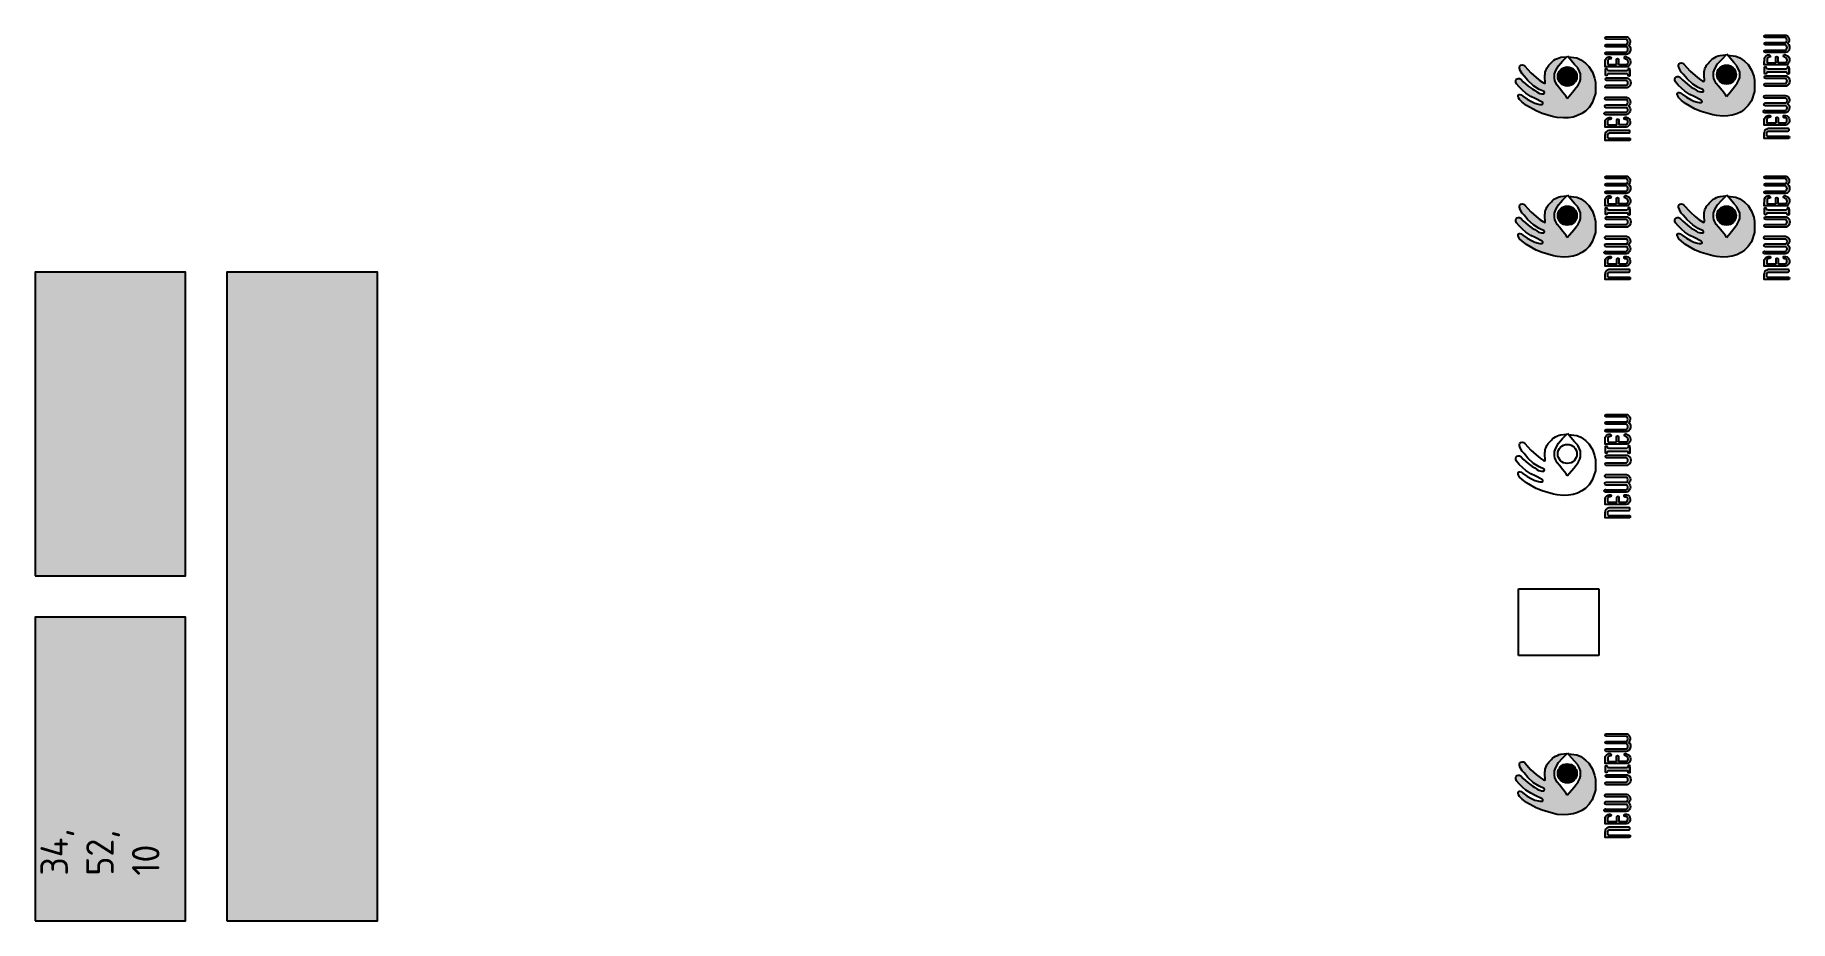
# Model space of a CAD drawing. Header units: millimetres. Extents: x -88727164121 to 1409438023, y -488056698 to 235964078476.
# Drawn here: x -3237755950 to -1281643831, y 1364991325 to 2352440540 of the extents above; entities that cross this region are included whole.
import ezdxf

# ---------------------------------------------------------------- set-up
doc = ezdxf.new("R2010")
doc.units = ezdxf.units.MM
doc.header["$MEASUREMENT"] = 0
doc.header["$XCLIPFRAME"] = 2
doc.layers.add('PDF_Text', color=7, linetype='Continuous')
doc.styles.get("Standard").update_dxf_attribs({"font": 'GOST Common.ttf'})
picture_1 = doc.add_image_def('image11.jpg', size_in_pixel=(720, 1600))

msp = doc.modelspace()

# ---------------------------------------------------------------- texts
at = {"layer": 'PDF_Text', "color": 7, "true_color": 0xffffff, "insert": (-3099131027.5, 1415423959.3), "char_height": 30602552.7, "width": 29366.807, "attachment_point": 7, "rotation": 90}
msp.add_mtext('34, 52, 10', dxfattribs=at)

# ---------------------------------------------------------------- hatches: boundary and pattern name
at = {"true_color": 0x22346e}
h = msp.add_hatch(color=159, dxfattribs=at)
h.dxf.hatch_style = 1
h.paths.add_polyline_path([(-1460300748.6, 2272176742.1), (-1460882697.3, 2272938235), (-1461545495.6, 2273648972.5, 0.6430154295), (-1463778994.5, 2283197132), (-1486685700, 2283197132, 1), (-1486685700, 2280194956.3), (-1463588502.5, 2280194956.3, -0.5076638907), (-1463588502.5, 2274857740.8), (-1486304716.1, 2274857740.8, 1), (-1486304716.1, 2271521987.1), (-1463731370.7, 2271521987.1, -0.7015073114), (-1464350470.4, 2266423045.5), (-1486304716.1, 2266423045.5, 1.3333676865), (-1487117512.3, 2263636572), (-1465817223.5, 2263636572, 0.6315893322)])
h.paths.add_polyline_path([(-1460313174.4, 2252443087), (-1459652222.9, 2253938369.6), (-1459579349, 2256036711.1), (-1459917142.7, 2257538579.9), (-1460436345.7, 2258846378.3), (-1462244599, 2260261666), (-1463939288, 2260769319.3), (-1465290331, 2260769319.3), (-1466054737.6, 2260538071.1), (-1466272155.9, 2259443256.6), (-1466220366.3, 2258664079.1), (-1465270241.6, 2258207480.7), (-1464105266.7, 2258207480.7), (-1462993243.6, 2257836569.4), (-1462534315.2, 2257465658.1), (-1462282860.3, 2256441229.7), (-1462282860.3, 2255091684.8), (-1462569616.4, 2254215761.9), (-1462904987.4, 2253191340.3), (-1463593383.3, 2252732116.8), (-1464384545.8, 2252664665.4), (-1469702404.6, 2252664665.4), (-1471710785.9, 2252664665.4), (-1472165444.8, 2253072734.1), (-1472165444.8, 2258153526.4), (-1472327498.3, 2258521083.7), (-1472802848.3, 2258769723.9), (-1473672087.1, 2258844789.2), (-1474224004.5, 2258595594.6), (-1474419004.1, 2258082288.3), (-1474419004.1, 2257486863.9), (-1474419004.1, 2252769970.7), (-1474598164.4, 2252561990.7), (-1484070071.8, 2252561990.7), (-1484588287.1, 2252561990.7), (-1484810377, 2252720729.5), (-1484838837.7, 2253342945.2), (-1484838837.7, 2254945216.8), (-1484838837.7, 2255957182.7), (-1484838837.7, 2256767296.8), (-1484507212.1, 2257272730.4), (-1484228161.3, 2257698034.4), (-1483681308.2, 2258014837), (-1483040809.7, 2258385890.3), (-1482112010.5, 2258518250.4), (-1481144763.5, 2258768567.5), (-1480844581.1, 2259536187.3), (-1480844581.1, 2260203681.6), (-1481128084.6, 2260620865.5), (-1482098622.9, 2260757316.6), (-1483108603.3, 2260757316.6), (-1484357790.1, 2260384978.6), (-1485713517.6, 2259504676.2), (-1486723600.9, 2258444239.9), (-1487402508.6, 2257516359.9), (-1487654612.9, 2256323913.1), (-1487684004.5, 2250772633.8), (-1487688724.4, 2249881167.3), (-1464026154.3, 2249881167.3), (-1462740810.5, 2250353962.2), (-1461577602, 2251149089.9)])
h.paths.add_polyline_path([(-1463110958.3, 2304802288.8), (-1485984344.5, 2304802288.8, 1), (-1485984344.5, 2301947965.1), (-1464108451.9, 2301947965.1, -0.6827581019), (-1464108451.9, 2296468077.3), (-1486409004.5, 2296468077.3, 0.8466027558), (-1486409004.5, 2293564911.4), (-1463110958.3, 2293564911.4, 0.7236102659)])
h.paths.add_polyline_path([(-1459894115.8, 2314109009.8, 1.0000001597), (-1462081483.8, 2314109009.8, -0.3220152431), (-1462872573.9, 2312843866.3), (-1483320466.8, 2312843866.3, -0.28627864), (-1485435297, 2314119977.8, 1), (-1487353578.6, 2314119977.8), (-1487353578.6, 2307999265.3, 0.8685153566), (-1485191673.1, 2307999265.3, -0.3736342106), (-1483835964.9, 2309176718.6), (-1462872890.8, 2309176718.6, -0.2681011269), (-1462081483.8, 2307806858, 0.9999999244), (-1459894115.8, 2307806858.3), (-1459894115.8, 2313603493.4)])
h.paths.add_polyline_path([(-1461317858.9, 2331965800, 0.3571575762), (-1460213084.6, 2339828947.6), (-1461389855.6, 2340807400, 0.5060807508), (-1463028393.6, 2350353755), (-1464000267.2, 2350353755), (-1486304719.3, 2350353755, 1), (-1486304719.3, 2347825266.9), (-1463465736.6, 2347522679.2, -0.3513599278), (-1463465736.6, 2341941665.2), (-1486304719.3, 2341941665.2, 1), (-1486304719.3, 2339461802.8), (-1463903079.5, 2339461802.8, -0.558739549), (-1463903079.5, 2333550517.3), (-1486387454.4, 2333550517.3, 1), (-1486387454.4, 2330843890), (-1463984888.1, 2330843890, 0.1696975097)])
h = msp.add_hatch(color=159, dxfattribs=at)
h.dxf.hatch_style = 1
h.paths.add_polyline_path([(-1282899361.8, 2274263527.2), (-1283481310.6, 2275025020.1), (-1284144108.9, 2275735757.6, 0.6430154295), (-1286377607.7, 2285283917.1), (-1309284313.2, 2285283917.1, 1), (-1309284313.2, 2282281741.5), (-1286187115.7, 2282281741.5, -0.5076638907), (-1286187115.7, 2276944525.9), (-1308903329.3, 2276944525.9, 1), (-1308903329.3, 2273608772.2), (-1286329983.9, 2273608772.2, -0.7015073114), (-1286949083.6, 2268509830.6), (-1308903329.3, 2268509830.6, 1.3333676865), (-1309716125.5, 2265723357.1), (-1288415836.7, 2265723357.1, 0.6315893322)])
h.paths.add_polyline_path([(-1282911787.6, 2254529872.1), (-1282250836.1, 2256025154.8), (-1282177962.2, 2258123496.2), (-1282515755.9, 2259625365.1), (-1283034958.9, 2260933163.4), (-1284843212.2, 2262348451.2), (-1286537901.3, 2262856104.4), (-1287888944.2, 2262856104.4), (-1288653350.8, 2262624856.2), (-1288870769.2, 2261530041.7), (-1288818979.5, 2260750864.2), (-1287868854.8, 2260294265.8), (-1286703879.9, 2260294265.8), (-1285591856.9, 2259923354.5), (-1285132928.4, 2259552443.2), (-1284881473.5, 2258528014.8), (-1284881473.5, 2257178470), (-1285168229.6, 2256302547.1), (-1285503600.7, 2255278125.4), (-1286191996.5, 2254818901.9), (-1286983159, 2254751450.6), (-1292301017.8, 2254751450.6), (-1294309399.1, 2254751450.6), (-1294764058, 2255159519.3), (-1294764058, 2260240311.5), (-1294926111.5, 2260607868.9), (-1295401461.5, 2260856509), (-1296270700.4, 2260931574.4), (-1296822617.8, 2260682379.7), (-1297017617.3, 2260169073.5), (-1297017617.3, 2259573649), (-1297017617.3, 2254856755.8), (-1297196777.6, 2254648775.8), (-1306668685.1, 2254648775.8), (-1307186900.3, 2254648775.8), (-1307408990.3, 2254807514.6), (-1307437450.9, 2255429730.3), (-1307437450.9, 2257032001.9), (-1307437450.9, 2258043967.9), (-1307437450.9, 2258854081.9), (-1307105825.3, 2259359515.5), (-1306826774.5, 2259784819.5), (-1306279921.5, 2260101622.1), (-1305639422.9, 2260472675.4), (-1304710623.7, 2260605035.6), (-1303743376.7, 2260855352.7), (-1303443194.3, 2261622972.4), (-1303443194.3, 2262290466.7), (-1303726697.8, 2262707650.6), (-1304697236.2, 2262844101.8), (-1305707216.5, 2262844101.8), (-1306956403.3, 2262471763.7), (-1308312130.8, 2261591461.3), (-1309322214.1, 2260531025.1), (-1310001121.8, 2259603145), (-1310253226.2, 2258410698.3), (-1310282617.7, 2252859418.9), (-1310287337.6, 2251967952.4), (-1286624767.5, 2251967952.4), (-1285339423.7, 2252440747.3), (-1284176215.2, 2253235875.1)])
h.paths.add_polyline_path([(-1285709571.5, 2306889073.9), (-1308582957.7, 2306889073.9, 1), (-1308582957.7, 2304034750.2), (-1286707065.1, 2304034750.2, -0.6827581019), (-1286707065.1, 2298554862.4), (-1309007617.7, 2298554862.4, 0.8466027558), (-1309007617.7, 2295651696.5), (-1285709571.5, 2295651696.5, 0.7236102659)])
h.paths.add_polyline_path([(-1282492729.1, 2316195794.9, 1.0000001597), (-1284680097, 2316195794.9, -0.3220152431), (-1285471187.1, 2314930651.5), (-1305919080, 2314930651.5, -0.28627864), (-1308033910.2, 2316206762.9, 1), (-1309952191.8, 2316206762.9), (-1309952191.8, 2310086050.4, 0.8685153566), (-1307790286.3, 2310086050.4, -0.3736342106), (-1306434578.2, 2311263503.7), (-1285471504, 2311263503.7, -0.2681011269), (-1284680097, 2309893643.1, 0.9999999244), (-1282492729.1, 2309893643.4), (-1282492729.1, 2315690278.5)])
h.paths.add_polyline_path([(-1283916472.1, 2334052585.1, 0.3571575762), (-1282811697.8, 2341915732.8), (-1283988468.8, 2342894185.2, 0.5060807508), (-1285627006.8, 2352440540.2), (-1286598880.4, 2352440540.2), (-1308903332.5, 2352440540.2, 1), (-1308903332.5, 2349912052), (-1286064349.8, 2349609464.3, -0.3513599278), (-1286064349.8, 2344028450.3), (-1308903332.5, 2344028450.3, 1), (-1308903332.5, 2341548587.9), (-1286501692.8, 2341548587.9, -0.558739549), (-1286501692.8, 2335637302.5), (-1308986067.7, 2335637302.5, 1), (-1308986067.7, 2332930675.2), (-1286583501.3, 2332930675.2, 0.1696975097)])
h = msp.add_hatch(color=1)
h.dxf.hatch_style = 1
h.set_gradient(color1=(169, 83, 160), color2=(34, 52, 110), tint=1)
h.paths.add_polyline_path([(-1558511205.5, 2275120339.8), (-1560325532.4, 2275120339.8), (-1562047409.2, 2275562372.2), (-1565985249.2, 2276573276.6), (-1569765746.1, 2278444650.2), (-1574453939.3, 2280992957.9), (-1579183881.3, 2284420269.7), (-1581250696.8, 2285948895.9), (-1582531224.2, 2286331052.5), (-1583564630.4, 2286331052.5), (-1584328454.7, 2285791536.6), (-1584710365.3, 2284824903.3), (-1584710365.3, 2283813309.2), (-1584133760.8, 2282464465.2), (-1583026325.8, 2280558449.7), (-1580055510.7, 2277629574.5), (-1575375721.3, 2273987933.2), (-1564563378.7, 2267935740.4), (-1557923593.7, 2265193319.9), (-1545011171.6, 2261437787.3), (-1541049104.6, 2260622326.1), (-1533983283.1, 2260062584.9), (-1528414281.4, 2260370095.3), (-1523233174.5, 2261057131.9), (-1518278842.1, 2262645892.9), (-1513522369.4, 2264984246.1), (-1509561576.5, 2267601540.2), (-1505401804.2, 2271811375.2), (-1501895633.8, 2276891349), (-1498352491.2, 2287478320.1), (-1498352491.2, 2299878227), (-1499429338.5, 2304394071.3), (-1501787047.9, 2311103115), (-1505692003, 2317590979.1), (-1509542201.4, 2321163782.9), (-1514709045.6, 2324960545.3), (-1519250683.5, 2327005595.1), (-1528724943.3, 2328111879.9), (-1527579854.7, 2326734322.5), (-1521583152.4, 2319827360.8), (-1518187213.1, 2315988441.7), (-1516321163.6, 2312040549.8), (-1515024195.3, 2309296629.8), (-1515024195.3, 2305811103.7), (-1515024195.3, 2303030100.7), (-1515802378.9, 2300508658.6), (-1517716923.5, 2296678610), (-1519992523.8, 2293855796.5), (-1522633900.3, 2290579248.6), (-1527251124.3, 2284851721.5), (-1529898540.3, 2281914725.1), (-1530993115.5, 2283932341.3), (-1534737706.3, 2288544030.8), (-1538640916.6, 2293351069.7), (-1541229411.1, 2296538956.9), (-1542674307.7, 2299205877.6), (-1543778901.4, 2301819397.3), (-1544096694.5, 2304333037.2), (-1544096694.5, 2309110619.7), (-1542557854.3, 2312897732.7), (-1539588335.8, 2318257952.7), (-1535046720.4, 2323326850.5), (-1530142240.1, 2328277374), (-1530737715.9, 2328346906.2), (-1536859979.9, 2327758182.9, 0.0764481322), (-1544615442.3, 2324424620, 0.04875591), (-1550203474.1, 2318770598.1, 0.0891523166), (-1553102944.4, 2314582900.1, 0.111806834), (-1554746071.6, 2307496900, 0.0758549098), (-1554669018.4, 2305307122.2), (-1554288324.3, 2299049937.4), (-1555151832.7, 2298699644.4), (-1556332209.2, 2299162215.1), (-1560070648.3, 2301558032.2), (-1564472764.1, 2305194514), (-1570270149.1, 2310327867.6), (-1577174731, 2317909802.4), (-1578676492.6, 2319023895.5), (-1580126467, 2319308895.1), (-1581498764, 2318946165.8), (-1582534460.9, 2318272531.6), (-1583129986.8, 2316847533.6), (-1583129986.8, 2315577988.1), (-1582188466.1, 2312927823.8), (-1580106014, 2309146133.9), (-1578050980.6, 2306779927.9), (-1573741010.8, 2301748403.8), (-1567284865.4, 2295818313.1), (-1561150513.6, 2291855562.9), (-1555558385.2, 2289443632), (-1555221502, 2288491821.1), (-1555429702.9, 2286971593.4), (-1556980937.9, 2286945455.5), (-1558706441.6, 2286945455.5), (-1560229912.3, 2287434062.6), (-1561970036.2, 2287992154.5), (-1563679439.6, 2289119798), (-1566032972.8, 2290672355.1), (-1569107458.6, 2292460494.8), (-1573343724.4, 2295591237.1), (-1578817172.9, 2300424444.2), (-1581598914.9, 2303450253.2), (-1583133558.1, 2304111756.3), (-1584573764.6, 2304111756.3), (-1585683429.3, 2303828251.1), (-1586604217.2, 2303166748), (-1587241685, 2301654742.8), (-1587241685, 2300071864.7), (-1586515359.3, 2298131362.8), (-1583617977.9, 2294704984.2), (-1579415588, 2290681551.5), (-1575997292, 2287681120.4), (-1570438962.3, 2284147448.5), (-1565618733.9, 2281748412.8), (-1557324245.9, 2277540285.5), (-1556846796.1, 2275979618.8), (-1557457011.7, 2275369018.5)])
h = msp.add_hatch(color=159, dxfattribs=at)
h.dxf.hatch_style = 1
h.paths.add_polyline_path([(-1460838393.9, 2246226150.7), (-1461940632.9, 2246226150.7), (-1483559008.8, 2246226150.7), (-1484804048.4, 2245621408.1), (-1485625435.1, 2245041935.3), (-1486815772.9, 2244250736.3), (-1487473041.8, 2243030108), (-1487653641.9, 2242335301.2), (-1487737615.8, 2241472877.7), (-1487737615.8, 2234900887), (-1461050976.5, 2234900887), (-1460133322.3, 2235014678.6), (-1459682794.5, 2235578199.8), (-1459656376.6, 2236668020.9), (-1459884389.7, 2237226189.5), (-1460456135.9, 2237543586.1), (-1483786536.2, 2237543586.1), (-1484365312.4, 2237543586.1), (-1484651756.5, 2237992483.9), (-1484651756.5, 2240477972.3), (-1484578184.5, 2241696843.1), (-1484341622.7, 2242281664.7), (-1483840668.8, 2242838640.3), (-1483144901.9, 2243172820.2), (-1482689194.1, 2243320063.5), (-1480410960.6, 2243320063.5), (-1461317505, 2243320063.5), (-1460455981.4, 2243592580.4), (-1459938602.7, 2244267851), (-1459938602.7, 2245235748.8), (-1460186045.7, 2245730953.1)])
h.paths.add_polyline_path([(-1460954724.4, 2326738734.6), (-1463941524.4, 2328236871.5, 1.0533791526), (-1465628674.8, 2326126070.4), (-1463186785.7, 2324753052.2, -0.4795364184), (-1463186785.7, 2319831675), (-1471372294, 2319831675, -0.2102828402), (-1472637545.2, 2320311685), (-1472637545.2, 2325219538.1, 1), (-1474886178.7, 2325219538.1), (-1474886178.7, 2320375254.9), (-1474886178.7, 2319503164.8), (-1483712910.1, 2319503164.8, -0.4142135624), (-1484501475.5, 2320291730.2), (-1484501475.5, 2324383709.7, -0.3113301208), (-1483046272.8, 2325540518.5), (-1482070856.9, 2325813441.1), (-1481118316.6, 2326010642.4), (-1480770429.9, 2326727283.2, 0.5495903696), (-1484701030.6, 2327786479.4), (-1486063608.1, 2326663632.1), (-1487465292.8, 2324945229.3), (-1487618437.3, 2317144197.7), (-1462635717.7, 2317144197.7, 0.4942466692)])
h = msp.add_hatch(color=1)
h.dxf.hatch_style = 1
h.set_gradient(color1=(88, 186, 72), color2=(34, 52, 110), tint=1)
h.paths.add_polyline_path([(-1381109818.7, 2277207125), (-1382924145.6, 2277207125), (-1384646022.4, 2277649157.3), (-1388583862.4, 2278660061.7), (-1392364359.3, 2280531435.3), (-1397052552.5, 2283079743), (-1401782494.5, 2286507054.8), (-1403849310.1, 2288035681.1), (-1405129837.5, 2288417837.6), (-1406163243.6, 2288417837.6), (-1406927067.9, 2287878321.7), (-1407308978.5, 2286911688.4), (-1407308978.5, 2285900094.3), (-1406732374.1, 2284551250.4), (-1405624939, 2282645234.8), (-1402654123.9, 2279716359.6), (-1397974334.5, 2276074718.3), (-1387161991.9, 2270022525.5), (-1380522206.9, 2267280105), (-1367609784.8, 2263524572.4), (-1363647717.8, 2262709111.2), (-1356581896.4, 2262149370), (-1351012894.6, 2262456880.4), (-1345831787.7, 2263143917), (-1340877455.3, 2264732678), (-1336120982.7, 2267071031.3), (-1332160189.7, 2269688325.3), (-1328000417.4, 2273898160.3), (-1324494247, 2278978134.2), (-1320951104.4, 2289565105.2), (-1320951104.4, 2301965012.2), (-1322027951.7, 2306480856.5), (-1324385661.1, 2313189900.1), (-1328290616.2, 2319677764.2), (-1332140814.6, 2323250568), (-1337307658.8, 2327047330.4), (-1341849296.7, 2329092380.3), (-1351323556.5, 2330198665.1), (-1350178467.9, 2328821107.6), (-1344181765.7, 2321914145.9), (-1340785826.3, 2318075226.8), (-1338919776.8, 2314127334.9), (-1337622808.5, 2311383415), (-1337622808.5, 2307897888.8), (-1337622808.5, 2305116885.8), (-1338400992.1, 2302595443.7), (-1340315536.8, 2298765395.1), (-1342591137, 2295942581.6), (-1345232513.5, 2292666033.7), (-1349849737.5, 2286938506.6), (-1352497153.5, 2284001510.2), (-1353591728.7, 2286019126.5), (-1357336319.5, 2290630815.9), (-1361239529.8, 2295437854.9), (-1363828024.4, 2298625742), (-1365272920.9, 2301292662.7), (-1366377514.7, 2303906182.4), (-1366695307.7, 2306419822.3), (-1366695307.7, 2311197404.8), (-1365156467.5, 2314984517.8), (-1362186949, 2320344737.8), (-1357645333.6, 2325413635.7), (-1352740853.3, 2330364159.1), (-1353336329.1, 2330433691.3), (-1359458593.2, 2329844968, 0.0764481322), (-1367214055.5, 2326511405.1, 0.04875591), (-1372802087.3, 2320857383.2, 0.0891523166), (-1375701557.7, 2316669685.3, 0.111806834), (-1377344684.9, 2309583685.1, 0.0758549098), (-1377267631.6, 2307393907.4), (-1376886937.5, 2301136722.5), (-1377750445.9, 2300786429.6), (-1378930822.4, 2301249000.3), (-1382669261.6, 2303644817.3), (-1387071377.4, 2307281299.2), (-1392868762.3, 2312414652.8), (-1399773344.2, 2319996587.5), (-1401275105.8, 2321110680.6), (-1402725080.2, 2321395680.2), (-1404097377.2, 2321032951), (-1405133074.2, 2320359316.8), (-1405728600.1, 2318934318.7), (-1405728600.1, 2317664773.2), (-1404787079.3, 2315014608.9), (-1402704627.3, 2311232919), (-1400649593.8, 2308866713), (-1396339624, 2303835188.9), (-1389883478.6, 2297905098.2), (-1383749126.8, 2293942348), (-1378156998.5, 2291530417.1), (-1377820115.3, 2290578606.2), (-1378028316.1, 2289058378.5), (-1379579551.1, 2289032240.7), (-1381305054.8, 2289032240.7), (-1382828525.6, 2289520847.7), (-1384568649.4, 2290078939.6), (-1386278052.8, 2291206583.1), (-1388631586, 2292759140.2), (-1391706071.8, 2294547279.9), (-1395942337.6, 2297678022.3), (-1401415786.1, 2302511229.3), (-1404197528.1, 2305537038.3), (-1405732171.4, 2306198541.4), (-1407172377.8, 2306198541.4), (-1408282042.5, 2305915036.2), (-1409202830.4, 2305253533.1), (-1409840298.2, 2303741527.9), (-1409840298.2, 2302158649.9), (-1409113972.5, 2300218147.9), (-1406216591.2, 2296791769.3), (-1402014201.2, 2292768336.6), (-1398595905.2, 2289767905.5), (-1393037575.5, 2286234233.6), (-1388217347.1, 2283835197.9), (-1379922859.1, 2279627070.6), (-1379445409.3, 2278066403.9), (-1380055625, 2277455803.6)])
h = msp.add_hatch(color=159, dxfattribs=at)
h.dxf.hatch_style = 1
h.paths.add_polyline_path([(-1283437007.1, 2248312935.8), (-1284539246.1, 2248312935.8), (-1306157622.1, 2248312935.8), (-1307402661.7, 2247708193.2), (-1308224048.3, 2247128720.4), (-1309414386.1, 2246337521.4), (-1310071655, 2245116893.1), (-1310252255.2, 2244422086.3), (-1310336229, 2243559662.8), (-1310336229, 2236987672.2), (-1283649589.7, 2236987672.2), (-1282731935.5, 2237101463.7), (-1282281407.7, 2237664984.9), (-1282254989.9, 2238754806.1), (-1282483002.9, 2239312974.7), (-1283054749.1, 2239630371.2), (-1306385149.4, 2239630371.2), (-1306963925.6, 2239630371.2), (-1307250369.8, 2240079269.1), (-1307250369.8, 2242564757.4), (-1307176797.7, 2243783628.3), (-1306940235.9, 2244368449.9), (-1306439282, 2244925425.4), (-1305743515.1, 2245259605.3), (-1305287807.3, 2245406848.7), (-1303009573.9, 2245406848.7), (-1283916118.2, 2245406848.7), (-1283054594.6, 2245679365.5), (-1282537215.9, 2246354636.1), (-1282537215.9, 2247322533.9), (-1282784658.9, 2247817738.2)])
h.paths.add_polyline_path([(-1283553337.7, 2328825519.8), (-1286540137.6, 2330323656.6, 1.0533791526), (-1288227288.1, 2328212855.5), (-1285785398.9, 2326839837.3, -0.4795364184), (-1285785398.9, 2321918460.1), (-1293970907.2, 2321918460.1, -0.2102828402), (-1295236158.5, 2322398470.1), (-1295236158.5, 2327306323.2, 1), (-1297484791.9, 2327306323.2), (-1297484791.9, 2322462040), (-1297484791.9, 2321589949.9), (-1306311523.3, 2321589949.9, -0.4142135624), (-1307100088.7, 2322378515.3), (-1307100088.7, 2326470494.8, -0.3113301208), (-1305644886, 2327627303.7), (-1304669470.1, 2327900226.3), (-1303716929.8, 2328097427.6), (-1303369043.1, 2328814068.3, 0.5495903696), (-1307299643.8, 2329873264.5), (-1308662221.3, 2328750417.3), (-1310063906, 2327032014.4), (-1310217050.5, 2319230982.9), (-1285234330.9, 2319230982.9, 0.4942466692)])
h = msp.add_hatch(color=1)
h.dxf.hatch_style = 1
h.set_gradient(color1=(123, 190, 224), color2=(34, 52, 110))
h.paths.add_polyline_path([(-1540417074.6, 2306288185.7, -1), (-1519096702, 2306288185.7, -1)])
h = msp.add_hatch(color=1)
h.dxf.hatch_style = 1
h.set_gradient(color1=(123, 190, 224), color2=(34, 52, 110))
h.paths.add_polyline_path([(-1363015687.8, 2308374970.9, -1), (-1341695315.3, 2308374970.9, -1)])
h = msp.add_hatch(color=159, dxfattribs=at)
h.dxf.hatch_style = 1
h.paths.add_polyline_path([(-1460300748.6, 2117117584.6), (-1460882697.3, 2117879077.5), (-1461545495.6, 2118589815, 0.6430154295), (-1463778994.5, 2128137974.6), (-1486685700, 2128137974.6, 1), (-1486685700, 2125135798.9), (-1463588502.5, 2125135798.9, -0.5076638907), (-1463588502.5, 2119798583.4), (-1486304716.1, 2119798583.4, 1), (-1486304716.1, 2116462829.6), (-1463731370.7, 2116462829.6, -0.7015073114), (-1464350470.4, 2111363888), (-1486304716.1, 2111363888, 1.3333676865), (-1487117512.3, 2108577414.6), (-1465817223.5, 2108577414.6, 0.6315893322)])
h.paths.add_polyline_path([(-1460313174.4, 2097383929.5), (-1459652222.9, 2098879212.2), (-1459579349, 2100977553.6), (-1459917142.7, 2102479422.5), (-1460436345.7, 2103787220.9), (-1462244599, 2105202508.6), (-1463939288, 2105710161.8), (-1465290331, 2105710161.8), (-1466054737.6, 2105478913.6), (-1466272155.9, 2104384099.2), (-1466220366.3, 2103604921.6), (-1465270241.6, 2103148323.3), (-1464105266.7, 2103148323.3), (-1462993243.6, 2102777412), (-1462534315.2, 2102406500.7), (-1462282860.3, 2101382072.2), (-1462282860.3, 2100032527.4), (-1462569616.4, 2099156604.5), (-1462904987.4, 2098132182.8), (-1463593383.3, 2097672959.3), (-1464384545.8, 2097605508), (-1469702404.6, 2097605508), (-1471710785.9, 2097605508), (-1472165444.8, 2098013576.7), (-1472165444.8, 2103094369), (-1472327498.3, 2103461926.3), (-1472802848.3, 2103710566.4), (-1473672087.1, 2103785631.8), (-1474224004.5, 2103536437.2), (-1474419004.1, 2103023130.9), (-1474419004.1, 2102427706.4), (-1474419004.1, 2097710813.2), (-1474598164.4, 2097502833.2), (-1484070071.8, 2097502833.2), (-1484588287.1, 2097502833.2), (-1484810377, 2097661572), (-1484838837.7, 2098283787.7), (-1484838837.7, 2099886059.3), (-1484838837.7, 2100898025.3), (-1484838837.7, 2101708139.3), (-1484507212.1, 2102213573), (-1484228161.3, 2102638877), (-1483681308.2, 2102955679.6), (-1483040809.7, 2103326732.9), (-1482112010.5, 2103459093), (-1481144763.5, 2103709410.1), (-1480844581.1, 2104477029.9), (-1480844581.1, 2105144524.1), (-1481128084.6, 2105561708), (-1482098622.9, 2105698159.2), (-1483108603.3, 2105698159.2), (-1484357790.1, 2105325821.1), (-1485713517.6, 2104445518.8), (-1486723600.9, 2103385082.5), (-1487402508.6, 2102457202.4), (-1487654612.9, 2101264755.7), (-1487684004.5, 2095713476.3), (-1487688724.4, 2094822009.8), (-1464026154.3, 2094822009.8), (-1462740810.5, 2095294804.7), (-1461577602, 2096089932.5)])
h.paths.add_polyline_path([(-1463110958.3, 2149743131.3), (-1485984344.5, 2149743131.3, 1), (-1485984344.5, 2146888807.6), (-1464108451.9, 2146888807.6, -0.6827581019), (-1464108451.9, 2141408919.9), (-1486409004.5, 2141408919.9, 0.8466027558), (-1486409004.5, 2138505753.9), (-1463110958.3, 2138505753.9, 0.7236102659)])
h.paths.add_polyline_path([(-1459894115.8, 2159049852.3, 1.0000001597), (-1462081483.8, 2159049852.3, -0.3220152431), (-1462872573.9, 2157784708.9), (-1483320466.8, 2157784708.9, -0.28627864), (-1485435297, 2159060820.3, 1), (-1487353578.6, 2159060820.3), (-1487353578.6, 2152940107.8, 0.8685153566), (-1485191673.1, 2152940107.8, -0.3736342106), (-1483835964.9, 2154117561.2), (-1462872890.8, 2154117561.2, -0.2681011269), (-1462081483.8, 2152747700.6, 0.9999999244), (-1459894115.8, 2152747700.9), (-1459894115.8, 2158544335.9)])
h.paths.add_polyline_path([(-1461317858.9, 2176906642.5, 0.3571575762), (-1460213084.6, 2184769790.2), (-1461389855.6, 2185748242.6, 0.5060807508), (-1463028393.6, 2195294597.6), (-1464000267.2, 2195294597.6), (-1486304719.3, 2195294597.6, 1), (-1486304719.3, 2192766109.4), (-1463465736.6, 2192463521.7, -0.3513599278), (-1463465736.6, 2186882507.7), (-1486304719.3, 2186882507.7, 1), (-1486304719.3, 2184402645.4), (-1463903079.5, 2184402645.4, -0.558739549), (-1463903079.5, 2178491359.9), (-1486387454.4, 2178491359.9, 1), (-1486387454.4, 2175784732.6), (-1463984888.1, 2175784732.6, 0.1696975097)])
h = msp.add_hatch(color=159, dxfattribs=at)
h.dxf.hatch_style = 1
h.paths.add_polyline_path([(-1282899361.8, 2117117584.6), (-1283481310.6, 2117879077.5), (-1284144108.9, 2118589815, 0.6430154295), (-1286377607.7, 2128137974.6), (-1309284313.2, 2128137974.6, 1), (-1309284313.2, 2125135798.9), (-1286187115.7, 2125135798.9, -0.5076638907), (-1286187115.7, 2119798583.4), (-1308903329.3, 2119798583.4, 1), (-1308903329.3, 2116462829.6), (-1286329983.9, 2116462829.6, -0.7015073114), (-1286949083.6, 2111363888), (-1308903329.3, 2111363888, 1.3333676865), (-1309716125.5, 2108577414.6), (-1288415836.7, 2108577414.6, 0.6315893322)])
h.paths.add_polyline_path([(-1282911787.6, 2097383929.5), (-1282250836.1, 2098879212.2), (-1282177962.2, 2100977553.6), (-1282515755.9, 2102479422.5), (-1283034958.9, 2103787220.9), (-1284843212.2, 2105202508.6), (-1286537901.3, 2105710161.8), (-1287888944.2, 2105710161.8), (-1288653350.8, 2105478913.6), (-1288870769.2, 2104384099.2), (-1288818979.5, 2103604921.6), (-1287868854.8, 2103148323.3), (-1286703879.9, 2103148323.3), (-1285591856.9, 2102777412), (-1285132928.4, 2102406500.7), (-1284881473.5, 2101382072.2), (-1284881473.5, 2100032527.4), (-1285168229.6, 2099156604.5), (-1285503600.7, 2098132182.8), (-1286191996.5, 2097672959.3), (-1286983159, 2097605508), (-1292301017.8, 2097605508), (-1294309399.1, 2097605508), (-1294764058, 2098013576.7), (-1294764058, 2103094369), (-1294926111.5, 2103461926.3), (-1295401461.5, 2103710566.4), (-1296270700.4, 2103785631.8), (-1296822617.8, 2103536437.2), (-1297017617.3, 2103023130.9), (-1297017617.3, 2102427706.4), (-1297017617.3, 2097710813.2), (-1297196777.6, 2097502833.2), (-1306668685.1, 2097502833.2), (-1307186900.3, 2097502833.2), (-1307408990.3, 2097661572), (-1307437450.9, 2098283787.7), (-1307437450.9, 2099886059.3), (-1307437450.9, 2100898025.3), (-1307437450.9, 2101708139.3), (-1307105825.3, 2102213573), (-1306826774.5, 2102638877), (-1306279921.5, 2102955679.6), (-1305639422.9, 2103326732.9), (-1304710623.7, 2103459093), (-1303743376.7, 2103709410.1), (-1303443194.3, 2104477029.9), (-1303443194.3, 2105144524.1), (-1303726697.8, 2105561708), (-1304697236.2, 2105698159.2), (-1305707216.5, 2105698159.2), (-1306956403.3, 2105325821.1), (-1308312130.8, 2104445518.8), (-1309322214.1, 2103385082.5), (-1310001121.8, 2102457202.4), (-1310253226.2, 2101264755.7), (-1310282617.7, 2095713476.3), (-1310287337.6, 2094822009.8), (-1286624767.5, 2094822009.8), (-1285339423.7, 2095294804.7), (-1284176215.2, 2096089932.5)])
h.paths.add_polyline_path([(-1285709571.5, 2149743131.3), (-1308582957.7, 2149743131.3, 1), (-1308582957.7, 2146888807.6), (-1286707065.1, 2146888807.6, -0.6827581019), (-1286707065.1, 2141408919.9), (-1309007617.7, 2141408919.9, 0.8466027558), (-1309007617.7, 2138505753.9), (-1285709571.5, 2138505753.9, 0.7236102659)])
h.paths.add_polyline_path([(-1282492729.1, 2159049852.3, 1.0000001597), (-1284680097, 2159049852.3, -0.3220152431), (-1285471187.1, 2157784708.9), (-1305919080, 2157784708.9, -0.28627864), (-1308033910.2, 2159060820.3, 1), (-1309952191.8, 2159060820.3), (-1309952191.8, 2152940107.8, 0.8685153566), (-1307790286.3, 2152940107.8, -0.3736342106), (-1306434578.2, 2154117561.2), (-1285471504, 2154117561.2, -0.2681011269), (-1284680097, 2152747700.6, 0.9999999244), (-1282492729.1, 2152747700.9), (-1282492729.1, 2158544335.9)])
h.paths.add_polyline_path([(-1283916472.1, 2176906642.5, 0.3571575762), (-1282811697.8, 2184769790.2), (-1283988468.8, 2185748242.6, 0.5060807508), (-1285627006.8, 2195294597.6), (-1286598880.4, 2195294597.6), (-1308903332.5, 2195294597.6, 1), (-1308903332.5, 2192766109.4), (-1286064349.8, 2192463521.7, -0.3513599278), (-1286064349.8, 2186882507.7), (-1308903332.5, 2186882507.7, 1), (-1308903332.5, 2184402645.4), (-1286501692.8, 2184402645.4, -0.558739549), (-1286501692.8, 2178491359.9), (-1308986067.7, 2178491359.9, 1), (-1308986067.7, 2175784732.6), (-1286583501.3, 2175784732.6, 0.1696975097)])
h = msp.add_hatch(color=1)
h.dxf.hatch_style = 1
h.set_gradient(color1=(123, 190, 224), color2=(34, 52, 110), tint=1)
h.paths.add_polyline_path([(-1558511205.5, 2120061182.4), (-1560325532.4, 2120061182.4), (-1562047409.2, 2120503214.7), (-1565985249.2, 2121514119.1), (-1569765746.1, 2123385492.7), (-1574453939.3, 2125933800.5), (-1579183881.3, 2129361112.2), (-1581250696.8, 2130889738.5), (-1582531224.2, 2131271895), (-1583564630.4, 2131271895), (-1584328454.7, 2130732379.1), (-1584710365.3, 2129765745.8), (-1584710365.3, 2128754151.7), (-1584133760.8, 2127405307.8), (-1583026325.8, 2125499292.2), (-1580055510.7, 2122570417), (-1575375721.3, 2118928775.7), (-1564563378.7, 2112876582.9), (-1557923593.7, 2110134162.4), (-1545011171.6, 2106378629.8), (-1541049104.6, 2105563168.6), (-1533983283.1, 2105003427.4), (-1528414281.4, 2105310937.9), (-1523233174.5, 2105997974.4), (-1518278842.1, 2107586735.5), (-1513522369.4, 2109925088.7), (-1509561576.5, 2112542382.7), (-1505401804.2, 2116752217.8), (-1501895633.8, 2121832191.6), (-1498352491.2, 2132419162.6), (-1498352491.2, 2144819069.6), (-1499429338.5, 2149334913.9), (-1501787047.9, 2156043957.5), (-1505692003, 2162531821.6), (-1509542201.4, 2166104625.4), (-1514709045.6, 2169901387.9), (-1519250683.5, 2171946437.7), (-1528724943.3, 2173052722.5), (-1527579854.7, 2171675165), (-1521583152.4, 2164768203.3), (-1518187213.1, 2160929284.2), (-1516321163.6, 2156981392.3), (-1515024195.3, 2154237472.4), (-1515024195.3, 2150751946.2), (-1515024195.3, 2147970943.3), (-1515802378.9, 2145449501.1), (-1517716923.5, 2141619452.5), (-1519992523.8, 2138796639), (-1522633900.3, 2135520091.1), (-1527251124.3, 2129792564.1), (-1529898540.3, 2126855567.6), (-1530993115.5, 2128873183.9), (-1534737706.3, 2133484873.3), (-1538640916.6, 2138291912.3), (-1541229411.1, 2141479799.4), (-1542674307.7, 2144146720.2), (-1543778901.4, 2146760239.8), (-1544096694.5, 2149273879.7), (-1544096694.5, 2154051462.2), (-1542557854.3, 2157838575.3), (-1539588335.8, 2163198795.2), (-1535046720.4, 2168267693.1), (-1530142240.1, 2173218216.6), (-1530737715.9, 2173287748.7), (-1536859979.9, 2172699025.4, 0.0764481322), (-1544615442.3, 2169365462.6, 0.04875591), (-1550203474.1, 2163711440.6, 0.0891523166), (-1553102944.4, 2159523742.7, 0.111806834), (-1554746071.6, 2152437742.5, 0.0758549098), (-1554669018.4, 2150247964.8), (-1554288324.3, 2143990780), (-1555151832.7, 2143640487), (-1556332209.2, 2144103057.7), (-1560070648.3, 2146498874.7), (-1564472764.1, 2150135356.6), (-1570270149.1, 2155268710.2), (-1577174731, 2162850645), (-1578676492.6, 2163964738), (-1580126467, 2164249737.6), (-1581498764, 2163887008.4), (-1582534460.9, 2163213374.2), (-1583129986.8, 2161788376.2), (-1583129986.8, 2160518830.6), (-1582188466.1, 2157868666.3), (-1580106014, 2154086976.5), (-1578050980.6, 2151720770.4), (-1573741010.8, 2146689246.4), (-1567284865.4, 2140759155.7), (-1561150513.6, 2136796405.5), (-1555558385.2, 2134384474.5), (-1555221502, 2133432663.6), (-1555429702.9, 2131912435.9), (-1556980937.9, 2131886298.1), (-1558706441.6, 2131886298.1), (-1560229912.3, 2132374905.1), (-1561970036.2, 2132932997.1), (-1563679439.6, 2134060640.5), (-1566032972.8, 2135613197.6), (-1569107458.6, 2137401337.4), (-1573343724.4, 2140532079.7), (-1578817172.9, 2145365286.7), (-1581598914.9, 2148391095.7), (-1583133558.1, 2149052598.8), (-1584573764.6, 2149052598.8), (-1585683429.3, 2148769093.6), (-1586604217.2, 2148107590.5), (-1587241685, 2146595585.4), (-1587241685, 2145012707.3), (-1586515359.3, 2143072205.3), (-1583617977.9, 2139645826.7), (-1579415588, 2135622394), (-1575997292, 2132621962.9), (-1570438962.3, 2129088291.1), (-1565618733.9, 2126689255.3), (-1557324245.9, 2122481128), (-1556846796.1, 2120920461.4), (-1557457011.7, 2120309861)])
h = msp.add_hatch(color=159, dxfattribs=at)
h.dxf.hatch_style = 1
h.paths.add_polyline_path([(-1460838393.9, 2091166993.2), (-1461940632.9, 2091166993.2), (-1483559008.8, 2091166993.2), (-1484804048.4, 2090562250.7), (-1485625435.1, 2089982777.8), (-1486815772.9, 2089191578.8), (-1487473041.8, 2087970950.5), (-1487653641.9, 2087276143.8), (-1487737615.8, 2086413720.2), (-1487737615.8, 2079841729.6), (-1461050976.5, 2079841729.6), (-1460133322.3, 2079955521.2), (-1459682794.5, 2080519042.3), (-1459656376.6, 2081608863.5), (-1459884389.7, 2082167032.1), (-1460456135.9, 2082484428.6), (-1483786536.2, 2082484428.6), (-1484365312.4, 2082484428.6), (-1484651756.5, 2082933326.5), (-1484651756.5, 2085418814.9), (-1484578184.5, 2086637685.7), (-1484341622.7, 2087222507.3), (-1483840668.8, 2087779482.8), (-1483144901.9, 2088113662.7), (-1482689194.1, 2088260906.1), (-1480410960.6, 2088260906.1), (-1461317505, 2088260906.1), (-1460455981.4, 2088533423), (-1459938602.7, 2089208693.6), (-1459938602.7, 2090176591.4), (-1460186045.7, 2090671795.7)])
h.paths.add_polyline_path([(-1460954724.4, 2171679577.2), (-1463941524.4, 2173177714, 1.0533791526), (-1465628674.8, 2171066913), (-1463186785.7, 2169693894.7, -0.4795364184), (-1463186785.7, 2164772517.5), (-1471372294, 2164772517.5, -0.2102828402), (-1472637545.2, 2165252527.5), (-1472637545.2, 2170160380.7, 1), (-1474886178.7, 2170160380.7), (-1474886178.7, 2165316097.4), (-1474886178.7, 2164444007.3), (-1483712910.1, 2164444007.3, -0.4142135624), (-1484501475.5, 2165232572.7), (-1484501475.5, 2169324552.2, -0.3113301208), (-1483046272.8, 2170481361.1), (-1482070856.9, 2170754283.7), (-1481118316.6, 2170951485), (-1480770429.9, 2171668125.7, 0.5495903696), (-1484701030.6, 2172727321.9), (-1486063608.1, 2171604474.7), (-1487465292.8, 2169886071.8), (-1487618437.3, 2162085040.3), (-1462635717.7, 2162085040.3, 0.4942466692)])
h = msp.add_hatch(color=1)
h.dxf.hatch_style = 1
h.set_gradient(color1=(254, 204, 102), color2=(34, 52, 110), tint=1)
h.paths.add_polyline_path([(-1381109818.7, 2120061182.4), (-1382924145.6, 2120061182.4), (-1384646022.4, 2120503214.7), (-1388583862.4, 2121514119.1), (-1392364359.3, 2123385492.7), (-1397052552.5, 2125933800.5), (-1401782494.5, 2129361112.2), (-1403849310.1, 2130889738.5), (-1405129837.5, 2131271895), (-1406163243.6, 2131271895), (-1406927067.9, 2130732379.1), (-1407308978.5, 2129765745.8), (-1407308978.5, 2128754151.7), (-1406732374.1, 2127405307.8), (-1405624939, 2125499292.2), (-1402654123.9, 2122570417), (-1397974334.5, 2118928775.7), (-1387161991.9, 2112876582.9), (-1380522206.9, 2110134162.4), (-1367609784.8, 2106378629.8), (-1363647717.8, 2105563168.6), (-1356581896.4, 2105003427.4), (-1351012894.6, 2105310937.9), (-1345831787.7, 2105997974.4), (-1340877455.3, 2107586735.5), (-1336120982.7, 2109925088.7), (-1332160189.7, 2112542382.7), (-1328000417.4, 2116752217.8), (-1324494247, 2121832191.6), (-1320951104.4, 2132419162.6), (-1320951104.4, 2144819069.6), (-1322027951.7, 2149334913.9), (-1324385661.1, 2156043957.5), (-1328290616.2, 2162531821.6), (-1332140814.6, 2166104625.4), (-1337307658.8, 2169901387.9), (-1341849296.7, 2171946437.7), (-1351323556.5, 2173052722.5), (-1350178467.9, 2171675165), (-1344181765.7, 2164768203.3), (-1340785826.3, 2160929284.2), (-1338919776.8, 2156981392.3), (-1337622808.5, 2154237472.4), (-1337622808.5, 2150751946.2), (-1337622808.5, 2147970943.3), (-1338400992.1, 2145449501.1), (-1340315536.8, 2141619452.5), (-1342591137, 2138796639), (-1345232513.5, 2135520091.1), (-1349849737.5, 2129792564.1), (-1352497153.5, 2126855567.6), (-1353591728.7, 2128873183.9), (-1357336319.5, 2133484873.3), (-1361239529.8, 2138291912.3), (-1363828024.4, 2141479799.4), (-1365272920.9, 2144146720.2), (-1366377514.7, 2146760239.8), (-1366695307.7, 2149273879.7), (-1366695307.7, 2154051462.2), (-1365156467.5, 2157838575.3), (-1362186949, 2163198795.2), (-1357645333.6, 2168267693.1), (-1352740853.3, 2173218216.6), (-1353336329.1, 2173287748.7), (-1359458593.2, 2172699025.4, 0.0764481322), (-1367214055.5, 2169365462.6, 0.04875591), (-1372802087.3, 2163711440.6, 0.0891523166), (-1375701557.7, 2159523742.7, 0.111806834), (-1377344684.9, 2152437742.5, 0.0758549098), (-1377267631.6, 2150247964.8), (-1376886937.5, 2143990780), (-1377750445.9, 2143640487), (-1378930822.4, 2144103057.7), (-1382669261.6, 2146498874.7), (-1387071377.4, 2150135356.6), (-1392868762.3, 2155268710.2), (-1399773344.2, 2162850645), (-1401275105.8, 2163964738), (-1402725080.2, 2164249737.6), (-1404097377.2, 2163887008.4), (-1405133074.2, 2163213374.2), (-1405728600.1, 2161788376.2), (-1405728600.1, 2160518830.6), (-1404787079.3, 2157868666.3), (-1402704627.3, 2154086976.5), (-1400649593.8, 2151720770.4), (-1396339624, 2146689246.4), (-1389883478.6, 2140759155.7), (-1383749126.8, 2136796405.5), (-1378156998.5, 2134384474.5), (-1377820115.3, 2133432663.6), (-1378028316.1, 2131912435.9), (-1379579551.1, 2131886298.1), (-1381305054.8, 2131886298.1), (-1382828525.6, 2132374905.1), (-1384568649.4, 2132932997.1), (-1386278052.8, 2134060640.5), (-1388631586, 2135613197.6), (-1391706071.8, 2137401337.4), (-1395942337.6, 2140532079.7), (-1401415786.1, 2145365286.7), (-1404197528.1, 2148391095.7), (-1405732171.4, 2149052598.8), (-1407172377.8, 2149052598.8), (-1408282042.5, 2148769093.6), (-1409202830.4, 2148107590.5), (-1409840298.2, 2146595585.4), (-1409840298.2, 2145012707.3), (-1409113972.5, 2143072205.3), (-1406216591.2, 2139645826.7), (-1402014201.2, 2135622394), (-1398595905.2, 2132621962.9), (-1393037575.5, 2129088291.1), (-1388217347.1, 2126689255.3), (-1379922859.1, 2122481128), (-1379445409.3, 2120920461.4), (-1380055625, 2120309861)])
h = msp.add_hatch(color=159, dxfattribs=at)
h.dxf.hatch_style = 1
h.paths.add_polyline_path([(-1283437007.1, 2091166993.2), (-1284539246.1, 2091166993.2), (-1306157622.1, 2091166993.2), (-1307402661.7, 2090562250.7), (-1308224048.3, 2089982777.8), (-1309414386.1, 2089191578.8), (-1310071655, 2087970950.5), (-1310252255.2, 2087276143.8), (-1310336229, 2086413720.2), (-1310336229, 2079841729.6), (-1283649589.7, 2079841729.6), (-1282731935.5, 2079955521.2), (-1282281407.7, 2080519042.3), (-1282254989.9, 2081608863.5), (-1282483002.9, 2082167032.1), (-1283054749.1, 2082484428.6), (-1306385149.4, 2082484428.6), (-1306963925.6, 2082484428.6), (-1307250369.8, 2082933326.5), (-1307250369.8, 2085418814.9), (-1307176797.7, 2086637685.7), (-1306940235.9, 2087222507.3), (-1306439282, 2087779482.8), (-1305743515.1, 2088113662.7), (-1305287807.3, 2088260906.1), (-1303009573.9, 2088260906.1), (-1283916118.2, 2088260906.1), (-1283054594.6, 2088533423), (-1282537215.9, 2089208693.6), (-1282537215.9, 2090176591.4), (-1282784658.9, 2090671795.7)])
h.paths.add_polyline_path([(-1283553337.7, 2171679577.2), (-1286540137.6, 2173177714, 1.0533791526), (-1288227288.1, 2171066913), (-1285785398.9, 2169693894.7, -0.4795364184), (-1285785398.9, 2164772517.5), (-1293970907.2, 2164772517.5, -0.2102828402), (-1295236158.5, 2165252527.5), (-1295236158.5, 2170160380.7, 1), (-1297484791.9, 2170160380.7), (-1297484791.9, 2165316097.4), (-1297484791.9, 2164444007.3), (-1306311523.3, 2164444007.3, -0.4142135624), (-1307100088.7, 2165232572.7), (-1307100088.7, 2169324552.2, -0.3113301208), (-1305644886, 2170481361.1), (-1304669470.1, 2170754283.7), (-1303716929.8, 2170951485), (-1303369043.1, 2171668125.7, 0.5495903696), (-1307299643.8, 2172727321.9), (-1308662221.3, 2171604474.7), (-1310063906, 2169886071.8), (-1310217050.5, 2162085040.3), (-1285234330.9, 2162085040.3, 0.4942466692)])
h = msp.add_hatch(color=1)
h.dxf.hatch_style = 1
h.set_gradient(color1=(123, 190, 224), color2=(34, 52, 110))
h.paths.add_polyline_path([(-1540417074.6, 2151229028.3, -1), (-1519096702, 2151229028.3, -1)])
h = msp.add_hatch(color=1)
h.dxf.hatch_style = 1
h.set_gradient(color1=(123, 190, 224), color2=(34, 52, 110))
h.paths.add_polyline_path([(-1363015687.8, 2151229028.3, -1), (-1341695315.3, 2151229028.3, -1)])
at = {"true_color": 0x7bbee0}
h = msp.add_hatch(color=151, dxfattribs=at)
h.dxf.hatch_style = 1
h.paths.add_polyline_path([(-3237755950.1, 1749558214.6), (-3069922798.6, 1749558214.6), (-3069922798.6, 2088274069.5), (-3237755950.1, 2088274069.5)])
h = msp.add_hatch(color=1)
h.dxf.hatch_style = 1
h.set_gradient(color1=(123, 190, 224), color2=(34, 52, 110))
h.paths.add_polyline_path([(-2856238612.2, 2088274069.5), (-3024071763.6, 2088274069.5), (-3024071763.6, 1364991324.6), (-2856238612.2, 1364991324.6)])
at = {"true_color": 0x22346e}
h = msp.add_hatch(color=159, dxfattribs=at)
h.dxf.hatch_style = 1
h.paths.add_polyline_path([(-3237755950.1, 1364991324.6), (-3069922798.6, 1364991324.6), (-3069922798.6, 1703707179.5), (-3237755950.1, 1703707179.5)])
h = msp.add_hatch(color=159, dxfattribs=at)
h.dxf.hatch_style = 1
h.paths.add_polyline_path([(-1460300748.6, 1495344417), (-1460882697.3, 1496105909.9), (-1461545495.6, 1496816647.4, 0.6430154295), (-1463778994.5, 1506364806.9), (-1486685700, 1506364806.9, 1), (-1486685700, 1503362631.2), (-1463588502.5, 1503362631.2, -0.5076638907), (-1463588502.5, 1498025415.7), (-1486304716.1, 1498025415.7, 1), (-1486304716.1, 1494689662), (-1463731370.7, 1494689662, -0.7015073114), (-1464350470.4, 1489590720.4), (-1486304716.1, 1489590720.4, 1.3333676865), (-1487117512.3, 1486804246.9), (-1465817223.5, 1486804246.9, 0.6315893322)])
h.paths.add_polyline_path([(-1460313174.4, 1475610761.9), (-1459652222.9, 1477106044.5), (-1459579349, 1479204386), (-1459917142.7, 1480706254.8), (-1460436345.7, 1482014053.2), (-1462244599, 1483429340.9), (-1463939288, 1483936994.2), (-1465290331, 1483936994.2), (-1466054737.6, 1483705746), (-1466272155.9, 1482610931.5), (-1466220366.3, 1481831754), (-1465270241.6, 1481375155.6), (-1464105266.7, 1481375155.6), (-1462993243.6, 1481004244.3), (-1462534315.2, 1480633333), (-1462282860.3, 1479608904.6), (-1462282860.3, 1478259359.7), (-1462569616.4, 1477383436.8), (-1462904987.4, 1476359015.2), (-1463593383.3, 1475899791.7), (-1464384545.8, 1475832340.3), (-1469702404.6, 1475832340.3), (-1471710785.9, 1475832340.3), (-1472165444.8, 1476240409), (-1472165444.8, 1481321201.3), (-1472327498.3, 1481688758.6), (-1472802848.3, 1481937398.8), (-1473672087.1, 1482012464.1), (-1474224004.5, 1481763269.5), (-1474419004.1, 1481249963.2), (-1474419004.1, 1480654538.8), (-1474419004.1, 1475937645.6), (-1474598164.4, 1475729665.6), (-1484070071.8, 1475729665.6), (-1484588287.1, 1475729665.6), (-1484810377, 1475888404.4), (-1484838837.7, 1476510620.1), (-1484838837.7, 1478112891.7), (-1484838837.7, 1479124857.6), (-1484838837.7, 1479934971.7), (-1484507212.1, 1480440405.3), (-1484228161.3, 1480865709.3), (-1483681308.2, 1481182511.9), (-1483040809.7, 1481553565.2), (-1482112010.5, 1481685925.3), (-1481144763.5, 1481936242.4), (-1480844581.1, 1482703862.2), (-1480844581.1, 1483371356.5), (-1481128084.6, 1483788540.4), (-1482098622.9, 1483924991.5), (-1483108603.3, 1483924991.5), (-1484357790.1, 1483552653.5), (-1485713517.6, 1482672351.1), (-1486723600.9, 1481611914.8), (-1487402508.6, 1480684034.8), (-1487654612.9, 1479491588), (-1487684004.5, 1473940308.7), (-1487688724.4, 1473048842.2), (-1464026154.3, 1473048842.2), (-1462740810.5, 1473521637.1), (-1461577602, 1474316764.8)])
h.paths.add_polyline_path([(-1463110958.3, 1527969963.7), (-1485984344.5, 1527969963.7, 1), (-1485984344.5, 1525115640), (-1464108451.9, 1525115640, -0.6827581019), (-1464108451.9, 1519635752.2), (-1486409004.5, 1519635752.2, 0.8466027558), (-1486409004.5, 1516732586.3), (-1463110958.3, 1516732586.3, 0.7236102659)])
h.paths.add_polyline_path([(-1459894115.8, 1537276684.7, 1.0000001597), (-1462081483.8, 1537276684.7, -0.3220152431), (-1462872573.9, 1536011541.2), (-1483320466.8, 1536011541.2, -0.28627864), (-1485435297, 1537287652.7, 1), (-1487353578.6, 1537287652.7), (-1487353578.6, 1531166940.2, 0.8685153566), (-1485191673.1, 1531166940.2, -0.3736342106), (-1483835964.9, 1532344393.5), (-1462872890.8, 1532344393.5, -0.2681011269), (-1462081483.8, 1530974532.9, 0.9999999244), (-1459894115.8, 1530974533.2), (-1459894115.8, 1536771168.3)])
h.paths.add_polyline_path([(-1461317858.9, 1555133474.9, 0.3571575762), (-1460213084.6, 1562996622.5), (-1461389855.6, 1563975074.9, 0.5060807508), (-1463028393.6, 1573521429.9), (-1464000267.2, 1573521429.9), (-1486304719.3, 1573521429.9, 1), (-1486304719.3, 1570992941.8), (-1463465736.6, 1570690354.1, -0.3513599278), (-1463465736.6, 1565109340.1), (-1486304719.3, 1565109340.1, 1), (-1486304719.3, 1562629477.7), (-1463903079.5, 1562629477.7, -0.558739549), (-1463903079.5, 1556718192.2), (-1486387454.4, 1556718192.2, 1), (-1486387454.4, 1554011564.9), (-1463984888.1, 1554011564.9, 0.1696975097)])
h = msp.add_hatch(color=1)
h.dxf.hatch_style = 1
h.set_gradient(color1=(123, 190, 224), color2=(34, 52, 110), tint=1)
h.paths.add_polyline_path([(-1558511205.5, 1498288014.7), (-1560325532.4, 1498288014.7), (-1562047409.2, 1498730047.1), (-1565985249.2, 1499740951.5), (-1569765746.1, 1501612325.1), (-1574453939.3, 1504160632.8), (-1579183881.3, 1507587944.6), (-1581250696.8, 1509116570.8), (-1582531224.2, 1509498727.4), (-1583564630.4, 1509498727.4), (-1584328454.7, 1508959211.5), (-1584710365.3, 1507992578.2), (-1584710365.3, 1506980984.1), (-1584133760.8, 1505632140.1), (-1583026325.8, 1503726124.6), (-1580055510.7, 1500797249.4), (-1575375721.3, 1497155608.1), (-1564563378.7, 1491103415.3), (-1557923593.7, 1488360994.8), (-1545011171.6, 1484605462.2), (-1541049104.6, 1483790001), (-1533983283.1, 1483230259.8), (-1528414281.4, 1483537770.2), (-1523233174.5, 1484224806.8), (-1518278842.1, 1485813567.8), (-1513522369.4, 1488151921), (-1509561576.5, 1490769215.1), (-1505401804.2, 1494979050.1), (-1501895633.8, 1500059024), (-1498352491.2, 1510645995), (-1498352491.2, 1523045901.9), (-1499429338.5, 1527561746.2), (-1501787047.9, 1534270789.9), (-1505692003, 1540758654), (-1509542201.4, 1544331457.8), (-1514709045.6, 1548128220.2), (-1519250683.5, 1550173270), (-1528724943.3, 1551279554.8), (-1527579854.7, 1549901997.4), (-1521583152.4, 1542995035.7), (-1518187213.1, 1539156116.6), (-1516321163.6, 1535208224.7), (-1515024195.3, 1532464304.7), (-1515024195.3, 1528978778.6), (-1515024195.3, 1526197775.6), (-1515802378.9, 1523676333.5), (-1517716923.5, 1519846284.9), (-1519992523.8, 1517023471.4), (-1522633900.3, 1513746923.5), (-1527251124.3, 1508019396.4), (-1529898540.3, 1505082400), (-1530993115.5, 1507100016.2), (-1534737706.3, 1511711705.7), (-1538640916.6, 1516518744.6), (-1541229411.1, 1519706631.8), (-1542674307.7, 1522373552.5), (-1543778901.4, 1524987072.2), (-1544096694.5, 1527500712.1), (-1544096694.5, 1532278294.6), (-1542557854.3, 1536065407.6), (-1539588335.8, 1541425627.6), (-1535046720.4, 1546494525.4), (-1530142240.1, 1551445048.9), (-1530737715.9, 1551514581.1), (-1536859979.9, 1550925857.8, 0.0764481322), (-1544615442.3, 1547592294.9, 0.04875591), (-1550203474.1, 1541938273, 0.0891523166), (-1553102944.4, 1537750575, 0.111806834), (-1554746071.6, 1530664574.9, 0.0758549098), (-1554669018.4, 1528474797.1), (-1554288324.3, 1522217612.3), (-1555151832.7, 1521867319.3), (-1556332209.2, 1522329890), (-1560070648.3, 1524725707.1), (-1564472764.1, 1528362188.9), (-1570270149.1, 1533495542.5), (-1577174731, 1541077477.3), (-1578676492.6, 1542191570.4), (-1580126467, 1542476570), (-1581498764, 1542113840.7), (-1582534460.9, 1541440206.5), (-1583129986.8, 1540015208.5), (-1583129986.8, 1538745663), (-1582188466.1, 1536095498.7), (-1580106014, 1532313808.8), (-1578050980.6, 1529947602.8), (-1573741010.8, 1524916078.7), (-1567284865.4, 1518985988), (-1561150513.6, 1515023237.8), (-1555558385.2, 1512611306.9), (-1555221502, 1511659496), (-1555429702.9, 1510139268.3), (-1556980937.9, 1510113130.4), (-1558706441.6, 1510113130.4), (-1560229912.3, 1510601737.5), (-1561970036.2, 1511159829.4), (-1563679439.6, 1512287472.9), (-1566032972.8, 1513840030), (-1569107458.6, 1515628169.7), (-1573343724.4, 1518758912), (-1578817172.9, 1523592119.1), (-1581598914.9, 1526617928.1), (-1583133558.1, 1527279431.2), (-1584573764.6, 1527279431.2), (-1585683429.3, 1526995926), (-1586604217.2, 1526334422.9), (-1587241685, 1524822417.7), (-1587241685, 1523239539.6), (-1586515359.3, 1521299037.7), (-1583617977.9, 1517872659.1), (-1579415588, 1513849226.4), (-1575997292, 1510848795.3), (-1570438962.3, 1507315123.4), (-1565618733.9, 1504916087.7), (-1557324245.9, 1500707960.4), (-1556846796.1, 1499147293.7), (-1557457011.7, 1498536693.4)])
h = msp.add_hatch(color=159, dxfattribs=at)
h.dxf.hatch_style = 1
h.paths.add_polyline_path([(-1460838393.9, 1469393825.6), (-1461940632.9, 1469393825.6), (-1483559008.8, 1469393825.6), (-1484804048.4, 1468789083), (-1485625435.1, 1468209610.2), (-1486815772.9, 1467418411.2), (-1487473041.8, 1466197782.9), (-1487653641.9, 1465502976.1), (-1487737615.8, 1464640552.6), (-1487737615.8, 1458068561.9), (-1461050976.5, 1458068561.9), (-1460133322.3, 1458182353.5), (-1459682794.5, 1458745874.7), (-1459656376.6, 1459835695.8), (-1459884389.7, 1460393864.4), (-1460456135.9, 1460711261), (-1483786536.2, 1460711261), (-1484365312.4, 1460711261), (-1484651756.5, 1461160158.8), (-1484651756.5, 1463645647.2), (-1484578184.5, 1464864518), (-1484341622.7, 1465449339.6), (-1483840668.8, 1466006315.2), (-1483144901.9, 1466340495.1), (-1482689194.1, 1466487738.4), (-1480410960.6, 1466487738.4), (-1461317505, 1466487738.4), (-1460455981.4, 1466760255.3), (-1459938602.7, 1467435525.9), (-1459938602.7, 1468403423.7), (-1460186045.7, 1468898628)])
h.paths.add_polyline_path([(-1460954724.4, 1549906409.5), (-1463941524.4, 1551404546.4, 1.0533791526), (-1465628674.8, 1549293745.3), (-1463186785.7, 1547920727.1, -0.4795364184), (-1463186785.7, 1542999349.9), (-1471372294, 1542999349.9, -0.2102828402), (-1472637545.2, 1543479359.9), (-1472637545.2, 1548387213, 1), (-1474886178.7, 1548387213), (-1474886178.7, 1543542929.8), (-1474886178.7, 1542670839.7), (-1483712910.1, 1542670839.7, -0.4142135624), (-1484501475.5, 1543459405.1), (-1484501475.5, 1547551384.6, -0.3113301208), (-1483046272.8, 1548708193.4), (-1482070856.9, 1548981116), (-1481118316.6, 1549178317.3), (-1480770429.9, 1549894958.1, 0.5495903696), (-1484701030.6, 1550954154.3), (-1486063608.1, 1549831307), (-1487465292.8, 1548112904.2), (-1487618437.3, 1540311872.6), (-1462635717.7, 1540311872.6, 0.4942466692)])
h = msp.add_hatch(color=1)
h.dxf.hatch_style = 1
h.set_gradient(color1=(123, 190, 224), color2=(34, 52, 110))
h.paths.add_polyline_path([(-1540417074.6, 1529455860.6, -1), (-1519096702, 1529455860.6, -1)])

# ---------------------------------------------------------------- linework, layer by layer
at = {"color": 146, "true_color": 0x105689}
for p, q in [((-1527579854.7, 2326734322.5), (-1529446374.8, 2328979772.1)), ((-1350178467.9, 2328821107.6), (-1352044988.1, 2331066557.2)), ((-1344181765.7, 2321914145.9), (-1350178467.9, 2328821107.6)), ((-1521583152.4, 2319827360.8), (-1527579854.7, 2326734322.5)), ((-1518187213.1, 2315988441.7), (-1521583152.4, 2319827360.8)), ((-1516321163.6, 2312040549.8), (-1518187213.1, 2315988441.7)), ((-1515024195.3, 2305811103.7), (-1515024195.3, 2309296629.8)), ((-1340785826.3, 2318075226.8), (-1344181765.7, 2321914145.9)), ((-1338919776.8, 2314127334.9), (-1340785826.3, 2318075226.8)), ((-1337622808.5, 2307897888.8), (-1337622808.5, 2311383415)), ((-1527251124.3, 2284851721.5), (-1522633900.3, 2290579248.6)), ((-1522633900.3, 2290579248.6), (-1519992523.8, 2293855796.5)), ((-1519992523.8, 2293855796.5), (-1517716923.5, 2296678610)), ((-1517716923.5, 2296678610), (-1515802378.9, 2300508658.6)), ((-1515024195.3, 2303030100.7), (-1515024195.3, 2305811103.7)), ((-1349849737.5, 2286938506.6), (-1345232513.5, 2292666033.7)), ((-1345232513.5, 2292666033.7), (-1342591137, 2295942581.6)), ((-1342591137, 2295942581.6), (-1340315536.8, 2298765395.1)), ((-1340315536.8, 2298765395.1), (-1338400992.1, 2302595443.7)), ((-1337622808.5, 2305116885.8), (-1337622808.5, 2307897888.8)), ((-1529898540.3, 2281914725.1), (-1527251124.3, 2284851721.5)), ((-1352497153.5, 2284001510.2), (-1349849737.5, 2286938506.6)), ((-1527579854.7, 2171675165), (-1529446374.8, 2173920614.6)), ((-1521583152.4, 2164768203.3), (-1527579854.7, 2171675165)), ((-1350178467.9, 2171675165), (-1352044988.1, 2173920614.6)), ((-1344181765.7, 2164768203.3), (-1350178467.9, 2171675165)), ((-1518187213.1, 2160929284.2), (-1521583152.4, 2164768203.3)), ((-1516321163.6, 2156981392.3), (-1518187213.1, 2160929284.2)), ((-1515024195.3, 2150751946.2), (-1515024195.3, 2154237472.4)), ((-1340785826.3, 2160929284.2), (-1344181765.7, 2164768203.3)), ((-1338919776.8, 2156981392.3), (-1340785826.3, 2160929284.2)), ((-1337622808.5, 2150751946.2), (-1337622808.5, 2154237472.4)), ((-1527251124.3, 2129792564.1), (-1522633900.3, 2135520091.1)), ((-1522633900.3, 2135520091.1), (-1519992523.8, 2138796639)), ((-1519992523.8, 2138796639), (-1517716923.5, 2141619452.5)), ((-1517716923.5, 2141619452.5), (-1515802378.9, 2145449501.1)), ((-1515024195.3, 2147970943.3), (-1515024195.3, 2150751946.2)), ((-1349849737.5, 2129792564.1), (-1345232513.5, 2135520091.1)), ((-1345232513.5, 2135520091.1), (-1342591137, 2138796639)), ((-1342591137, 2138796639), (-1340315536.8, 2141619452.5)), ((-1340315536.8, 2141619452.5), (-1338400992.1, 2145449501.1)), ((-1337622808.5, 2147970943.3), (-1337622808.5, 2150751946.2)), ((-1529898540.3, 2126855567.6), (-1527251124.3, 2129792564.1)), ((-1352497153.5, 2126855567.6), (-1349849737.5, 2129792564.1)), ((-1527579854.7, 1905979441.5), (-1529446374.8, 1908224891.1)), ((-1521583152.4, 1899072479.8), (-1527579854.7, 1905979441.5)), ((-1518187213.1, 1895233560.7), (-1521583152.4, 1899072479.8)), ((-1516321163.6, 1891285668.8), (-1518187213.1, 1895233560.7)), ((-1517716923.5, 1875923729), (-1515802378.9, 1879753777.6)), ((-1515024195.3, 1885056222.7), (-1515024195.3, 1888541748.9)), ((-1515024195.3, 1882275219.7), (-1515024195.3, 1885056222.7)), ((-1529898540.3, 1861159844.1), (-1527251124.3, 1864096840.5)), ((-1527251124.3, 1864096840.5), (-1522633900.3, 1869824367.6)), ((-1522633900.3, 1869824367.6), (-1519992523.8, 1873100915.5)), ((-1519992523.8, 1873100915.5), (-1517716923.5, 1875923729)), ((-1527579854.7, 1549901997.4), (-1529446374.8, 1552147447)), ((-1521583152.4, 1542995035.7), (-1527579854.7, 1549901997.4)), ((-1518187213.1, 1539156116.6), (-1521583152.4, 1542995035.7)), ((-1516321163.6, 1535208224.7), (-1518187213.1, 1539156116.6)), ((-1515024195.3, 1528978778.6), (-1515024195.3, 1532464304.7)), ((-1515024195.3, 1526197775.6), (-1515024195.3, 1528978778.6)), ((-1529898540.3, 1505082400), (-1527251124.3, 1508019396.4)), ((-1527251124.3, 1508019396.4), (-1522633900.3, 1513746923.5)), ((-1522633900.3, 1513746923.5), (-1519992523.8, 1517023471.4)), ((-1519992523.8, 1517023471.4), (-1517716923.5, 1519846284.9)), ((-1517716923.5, 1519846284.9), (-1515802378.9, 1523676333.5))]:
    msp.add_line(p, q, dxfattribs=at)
at = {"color": 159, "true_color": 0x22346e}
for p, q in [((-1515024195.3, 2309296629.8), (-1516321163.6, 2312040549.8)), ((-1474886178.7, 2320375254.9), (-1474886178.7, 2319503164.8)), ((-1337622808.5, 2311383415), (-1338919776.8, 2314127334.9)), ((-1297484791.9, 2322462040), (-1297484791.9, 2321589949.9)), ((-1515802378.9, 2300508658.6), (-1515024195.3, 2303030100.7)), ((-1338400992.1, 2302595443.7), (-1337622808.5, 2305116885.8)), ((-1484651756.5, 2237992483.9), (-1484365312.4, 2237543586.1)), ((-1484365312.4, 2237543586.1), (-1483786536.2, 2237543586.1)), ((-1483786536.2, 2237543586.1), (-1460456135.9, 2237543586.1)), ((-1460133322.3, 2235014678.6), (-1461050976.5, 2234900887)), ((-1460456135.9, 2237543586.1), (-1459884389.7, 2237226189.5)), ((-1459682794.5, 2235578199.8), (-1460133322.3, 2235014678.6)), ((-1459884389.7, 2237226189.5), (-1459656376.6, 2236668020.9)), ((-1459656376.6, 2236668020.9), (-1459682794.5, 2235578199.8)), ((-1307250369.8, 2240079269.1), (-1306963925.6, 2239630371.2)), ((-1306963925.6, 2239630371.2), (-1306385149.4, 2239630371.2)), ((-1306385149.4, 2239630371.2), (-1283054749.1, 2239630371.2)), ((-1282731935.5, 2237101463.7), (-1283649589.7, 2236987672.2)), ((-1283054749.1, 2239630371.2), (-1282483002.9, 2239312974.7)), ((-1282281407.7, 2237664984.9), (-1282731935.5, 2237101463.7)), ((-1282483002.9, 2239312974.7), (-1282254989.9, 2238754806.1)), ((-1282254989.9, 2238754806.1), (-1282281407.7, 2237664984.9)), ((-1515024195.3, 2154237472.4), (-1516321163.6, 2156981392.3)), ((-1474886178.7, 2165316097.4), (-1474886178.7, 2164444007.3)), ((-1337622808.5, 2154237472.4), (-1338919776.8, 2156981392.3)), ((-1297484791.9, 2165316097.4), (-1297484791.9, 2164444007.3)), ((-1515802378.9, 2145449501.1), (-1515024195.3, 2147970943.3)), ((-1338400992.1, 2145449501.1), (-1337622808.5, 2147970943.3)), ((-1484651756.5, 2082933326.5), (-1484365312.4, 2082484428.6)), ((-1484365312.4, 2082484428.6), (-1483786536.2, 2082484428.6)), ((-1483786536.2, 2082484428.6), (-1460456135.9, 2082484428.6)), ((-1460133322.3, 2079955521.2), (-1461050976.5, 2079841729.6)), ((-1460456135.9, 2082484428.6), (-1459884389.7, 2082167032.1)), ((-1459682794.5, 2080519042.3), (-1460133322.3, 2079955521.2)), ((-1459884389.7, 2082167032.1), (-1459656376.6, 2081608863.5)), ((-1459656376.6, 2081608863.5), (-1459682794.5, 2080519042.3)), ((-1307250369.8, 2082933326.5), (-1306963925.6, 2082484428.6)), ((-1306963925.6, 2082484428.6), (-1306385149.4, 2082484428.6)), ((-1306385149.4, 2082484428.6), (-1283054749.1, 2082484428.6)), ((-1282731935.5, 2079955521.2), (-1283649589.7, 2079841729.6)), ((-1283054749.1, 2082484428.6), (-1282483002.9, 2082167032.1)), ((-1282281407.7, 2080519042.3), (-1282731935.5, 2079955521.2)), ((-1282483002.9, 2082167032.1), (-1282254989.9, 2081608863.5)), ((-1282254989.9, 2081608863.5), (-1282281407.7, 2080519042.3)), ((-1474886178.7, 1899620373.9), (-1474886178.7, 1898748283.8)), ((-1515024195.3, 1888541748.9), (-1516321163.6, 1891285668.8)), ((-1515802378.9, 1879753777.6), (-1515024195.3, 1882275219.7)), ((-1484651756.5, 1817237603), (-1484365312.4, 1816788705.1)), ((-1484365312.4, 1816788705.1), (-1483786536.2, 1816788705.1)), ((-1483786536.2, 1816788705.1), (-1460456135.9, 1816788705.1)), ((-1460133322.3, 1814259797.6), (-1461050976.5, 1814146006.1)), ((-1460456135.9, 1816788705.1), (-1459884389.7, 1816471308.6)), ((-1459682794.5, 1814823318.8), (-1460133322.3, 1814259797.6)), ((-1459884389.7, 1816471308.6), (-1459656376.6, 1815913140)), ((-1459656376.6, 1815913140), (-1459682794.5, 1814823318.8)), ((-1515024195.3, 1532464304.7), (-1516321163.6, 1535208224.7)), ((-1515802378.9, 1523676333.5), (-1515024195.3, 1526197775.6)), ((-1474886178.7, 1543542929.8), (-1474886178.7, 1542670839.7)), ((-1484651756.5, 1461160158.8), (-1484365312.4, 1460711261)), ((-1484365312.4, 1460711261), (-1483786536.2, 1460711261)), ((-1483786536.2, 1460711261), (-1460456135.9, 1460711261)), ((-1460133322.3, 1458182353.5), (-1461050976.5, 1458068561.9)), ((-1460456135.9, 1460711261), (-1459884389.7, 1460393864.4)), ((-1459682794.5, 1458745874.7), (-1460133322.3, 1458182353.5)), ((-1459884389.7, 1460393864.4), (-1459656376.6, 1459835695.8)), ((-1459656376.6, 1459835695.8), (-1459682794.5, 1458745874.7))]:
    msp.add_line(p, q, dxfattribs=at)
for points in [[(-1463984888.1, 2330843890), (-1486387454.4, 2330843890, -1), (-1486387454.4, 2333550517.3), (-1463903079.5, 2333550517.3, 0.558739549), (-1463903079.5, 2339461802.8), (-1486304719.3, 2339461802.8, -1), (-1486304719.3, 2341941665.2), (-1463465736.6, 2341941665.2, 0.3513599278), (-1463465736.6, 2347522679.2), (-1486304719.3, 2347825266.9, -1), (-1486304719.3, 2350353755), (-1464000267.2, 2350353755), (-1463028393.6, 2350353755, -0.5060807508), (-1461389855.6, 2340807400), (-1460213084.6, 2339828947.6, -0.3571575762), (-1461317858.9, 2331965800, -0.1696975097), (-1463984888.1, 2330843890, -1.8467585269)], [(-1286583501.3, 2332930675.2), (-1308986067.7, 2332930675.2, -1), (-1308986067.7, 2335637302.5), (-1286501692.8, 2335637302.5, 0.558739549), (-1286501692.8, 2341548587.9), (-1308903332.5, 2341548587.9, -1), (-1308903332.5, 2344028450.3), (-1286064349.8, 2344028450.3, 0.3513599278), (-1286064349.8, 2349609464.3), (-1308903332.5, 2349912052, -1), (-1308903332.5, 2352440540.2), (-1286598880.4, 2352440540.2), (-1285627006.8, 2352440540.2, -0.5060807508), (-1283988468.8, 2342894185.2), (-1282811697.8, 2341915732.8, -0.3571575762), (-1283916472.1, 2334052585.1, -0.1696975097), (-1286583501.3, 2332930675.2, -1.8467585269)], [(-1462635717.7, 2317144197.7), (-1487618437.3, 2317144197.7), (-1487465292.8, 2324945229.3), (-1486063608.1, 2326663632.1), (-1484701030.6, 2327786479.4, -0.5495903696), (-1480770429.9, 2326727283.2), (-1481118316.6, 2326010642.4), (-1482070856.9, 2325813441.1), (-1483046272.8, 2325540518.5, 0.3113301208), (-1484501475.5, 2324383709.7), (-1484501475.5, 2320291730.2, 0.4142135624), (-1483712910.1, 2319503164.8), (-1474886178.7, 2319503164.8)], [(-1474886178.7, 2320375254.9), (-1474886178.7, 2325219538.1, -1), (-1472637545.2, 2325219538.1), (-1472637545.2, 2320311685, 0.2102828402), (-1471372294, 2319831675), (-1463186785.7, 2319831675, 0.4795364184), (-1463186785.7, 2324753052.2), (-1465628674.8, 2326126070.4, -1.0533791526), (-1463941524.4, 2328236871.5), (-1460954724.4, 2326738734.6, -0.4942466692), (-1462635717.7, 2317144197.7)], [(-1285234330.9, 2319230982.9), (-1310217050.5, 2319230982.9), (-1310063906, 2327032014.4), (-1308662221.3, 2328750417.3), (-1307299643.8, 2329873264.5, -0.5495903696), (-1303369043.1, 2328814068.3), (-1303716929.8, 2328097427.6), (-1304669470.1, 2327900226.3), (-1305644886, 2327627303.7, 0.3113301208), (-1307100088.7, 2326470494.8), (-1307100088.7, 2322378515.3, 0.4142135624), (-1306311523.3, 2321589949.9), (-1297484791.9, 2321589949.9)], [(-1297484791.9, 2322462040), (-1297484791.9, 2327306323.2, -1), (-1295236158.5, 2327306323.2), (-1295236158.5, 2322398470.1, 0.2102828402), (-1293970907.2, 2321918460.1), (-1285785398.9, 2321918460.1, 0.4795364184), (-1285785398.9, 2326839837.3), (-1288227288.1, 2328212855.5, -1.0533791526), (-1286540137.6, 2330323656.6), (-1283553337.7, 2328825519.8, -0.4942466692), (-1285234330.9, 2319230982.9)], [(-1462872890.8, 2309176718.6), (-1483835964.9, 2309176718.6, 0.3736342106), (-1485191673.1, 2307999265.3, -0.8685153566), (-1487353578.6, 2307999265.3), (-1487353578.6, 2314119977.8, -1), (-1485435297, 2314119977.8, 0.2783325867), (-1483389166.1, 2312843866.3), (-1462872573.9, 2312843866.3)], [(-1459894115.8, 2313603493.4), (-1459894115.8, 2307806858.3, -1), (-1462081483.8, 2307806858.3, 0.268101085), (-1462872890.8, 2309176718.6)], [(-1459894115.8, 2308312374.7), (-1459894115.8, 2314109009.8, 1), (-1462081483.8, 2314109009.8, -0.3220152431), (-1462872573.9, 2312843866.3, -0.3220152431)], [(-1285471504, 2311263503.7), (-1306434578.2, 2311263503.7, 0.3736342106), (-1307790286.3, 2310086050.4, -0.8685153566), (-1309952191.8, 2310086050.4), (-1309952191.8, 2316206762.9, -1), (-1308033910.2, 2316206762.9, 0.2783325867), (-1305987779.3, 2314930651.5), (-1285471187.1, 2314930651.5)], [(-1282492729.1, 2315690278.5), (-1282492729.1, 2309893643.4, -1), (-1284680097, 2309893643.4, 0.268101085), (-1285471504, 2311263503.7)], [(-1282492729.1, 2310399159.8), (-1282492729.1, 2316195794.9, 1), (-1284680097, 2316195794.9, -0.3220152431), (-1285471187.1, 2314930651.5, -0.3220152431)], [(-1486852325.4, 2296468077.3), (-1464108451.9, 2296468077.3, 0.6827581019), (-1464108451.9, 2301947965.1), (-1485984344.5, 2301947965.1, -1), (-1485984344.5, 2304802288.8), (-1463110958.3, 2304802288.8, -0.7236102659), (-1463110958.3, 2293564911.4), (-1486409004.5, 2293564911.4, -0.8466027558), (-1486409004.5, 2296468077.3)], [(-1309450938.6, 2298554862.4), (-1286707065.1, 2298554862.4, 0.6827581019), (-1286707065.1, 2304034750.2), (-1308582957.7, 2304034750.2, -1), (-1308582957.7, 2306889073.9), (-1285709571.5, 2306889073.9, -0.7236102659), (-1285709571.5, 2295651696.5), (-1309007617.7, 2295651696.5, -0.8466027558), (-1309007617.7, 2298554862.4)], [(-1486304716.1, 2266423045.5), (-1464350470.4, 2266423045.5, 0.7015073114), (-1463731370.7, 2271521987.1), (-1486304716.1, 2271521987.1, -1), (-1486304716.1, 2274857740.8), (-1463588502.5, 2274857740.8, 0.5076638907), (-1463588502.5, 2280194956.3), (-1486685700, 2280194956.3, -1), (-1486685700, 2283197132), (-1463778994.5, 2283197132, -0.6430154295), (-1461545495.6, 2273648972.5), (-1460882697.3, 2272938235), (-1460300748.6, 2272176742.1, -0.6315893322), (-1465817223.5, 2263636572), (-1487117512.3, 2263636572, -1.3333676865), (-1486304716.1, 2266423045.5, 1.8236363972)], [(-1308903329.3, 2268509830.6), (-1286949083.6, 2268509830.6, 0.7015073114), (-1286329983.9, 2273608772.2), (-1308903329.3, 2273608772.2, -1), (-1308903329.3, 2276944525.9), (-1286187115.7, 2276944525.9, 0.5076638907), (-1286187115.7, 2282281741.5), (-1309284313.2, 2282281741.5, -1), (-1309284313.2, 2285283917.1), (-1286377607.7, 2285283917.1, -0.6430154295), (-1284144108.9, 2275735757.6), (-1283481310.6, 2275025020.1), (-1282899361.8, 2274263527.2, -0.6315893322), (-1288415836.7, 2265723357.1), (-1309716125.5, 2265723357.1, -1.3333676865), (-1308903329.3, 2268509830.6, 1.8236363972)], [(-1463984888.1, 2175784732.6), (-1486387454.4, 2175784732.6, -1), (-1486387454.4, 2178491359.9), (-1463903079.5, 2178491359.9, 0.558739549), (-1463903079.5, 2184402645.4), (-1486304719.3, 2184402645.4, -1), (-1486304719.3, 2186882507.7), (-1463465736.6, 2186882507.7, 0.3513599278), (-1463465736.6, 2192463521.7), (-1486304719.3, 2192766109.4, -1), (-1486304719.3, 2195294597.6), (-1464000267.2, 2195294597.6), (-1463028393.6, 2195294597.6, -0.5060807508), (-1461389855.6, 2185748242.6), (-1460213084.6, 2184769790.2, -0.3571575762), (-1461317858.9, 2176906642.5, -0.1696975097), (-1463984888.1, 2175784732.6, -1.8467585269)], [(-1286583501.3, 2175784732.6), (-1308986067.7, 2175784732.6, -1), (-1308986067.7, 2178491359.9), (-1286501692.8, 2178491359.9, 0.558739549), (-1286501692.8, 2184402645.4), (-1308903332.5, 2184402645.4, -1), (-1308903332.5, 2186882507.7), (-1286064349.8, 2186882507.7, 0.3513599278), (-1286064349.8, 2192463521.7), (-1308903332.5, 2192766109.4, -1), (-1308903332.5, 2195294597.6), (-1286598880.4, 2195294597.6), (-1285627006.8, 2195294597.6, -0.5060807508), (-1283988468.8, 2185748242.6), (-1282811697.8, 2184769790.2, -0.3571575762), (-1283916472.1, 2176906642.5, -0.1696975097), (-1286583501.3, 2175784732.6, -1.8467585269)], [(-1462635717.7, 2162085040.3), (-1487618437.3, 2162085040.3), (-1487465292.8, 2169886071.8), (-1486063608.1, 2171604474.7), (-1484701030.6, 2172727321.9, -0.5495903696), (-1480770429.9, 2171668125.7), (-1481118316.6, 2170951485), (-1482070856.9, 2170754283.7), (-1483046272.8, 2170481361.1, 0.3113301208), (-1484501475.5, 2169324552.2), (-1484501475.5, 2165232572.7, 0.4142135624), (-1483712910.1, 2164444007.3), (-1474886178.7, 2164444007.3)], [(-1474886178.7, 2165316097.4), (-1474886178.7, 2170160380.7, -1), (-1472637545.2, 2170160380.7), (-1472637545.2, 2165252527.5, 0.2102828402), (-1471372294, 2164772517.5), (-1463186785.7, 2164772517.5, 0.4795364184), (-1463186785.7, 2169693894.7), (-1465628674.8, 2171066913, -1.0533791526), (-1463941524.4, 2173177714), (-1460954724.4, 2171679577.2, -0.4942466692), (-1462635717.7, 2162085040.3)], [(-1285234330.9, 2162085040.3), (-1310217050.5, 2162085040.3), (-1310063906, 2169886071.8), (-1308662221.3, 2171604474.7), (-1307299643.8, 2172727321.9, -0.5495903696), (-1303369043.1, 2171668125.7), (-1303716929.8, 2170951485), (-1304669470.1, 2170754283.7), (-1305644886, 2170481361.1, 0.3113301208), (-1307100088.7, 2169324552.2), (-1307100088.7, 2165232572.7, 0.4142135624), (-1306311523.3, 2164444007.3), (-1297484791.9, 2164444007.3)], [(-1297484791.9, 2165316097.4), (-1297484791.9, 2170160380.7, -1), (-1295236158.5, 2170160380.7), (-1295236158.5, 2165252527.5, 0.2102828402), (-1293970907.2, 2164772517.5), (-1285785398.9, 2164772517.5, 0.4795364184), (-1285785398.9, 2169693894.7), (-1288227288.1, 2171066913, -1.0533791526), (-1286540137.6, 2173177714), (-1283553337.7, 2171679577.2, -0.4942466692), (-1285234330.9, 2162085040.3)], [(-1462872890.8, 2154117561.2), (-1483835964.9, 2154117561.2, 0.3736342106), (-1485191673.1, 2152940107.8, -0.8685153566), (-1487353578.6, 2152940107.8), (-1487353578.6, 2159060820.3, -1), (-1485435297, 2159060820.3, 0.2783325867), (-1483389166.1, 2157784708.9), (-1462872573.9, 2157784708.9)], [(-1459894115.8, 2158544335.9), (-1459894115.8, 2152747700.8, -1), (-1462081483.8, 2152747700.8, 0.268101085), (-1462872890.8, 2154117561.2)], [(-1459894115.8, 2153253217.2), (-1459894115.8, 2159049852.3, 1), (-1462081483.8, 2159049852.3, -0.3220152431), (-1462872573.9, 2157784708.9, -0.3220152431)], [(-1285471504, 2154117561.2), (-1306434578.2, 2154117561.2, 0.3736342106), (-1307790286.3, 2152940107.8, -0.8685153566), (-1309952191.8, 2152940107.8), (-1309952191.8, 2159060820.3, -1), (-1308033910.2, 2159060820.3, 0.2783325867), (-1305987779.3, 2157784708.9), (-1285471187.1, 2157784708.9)], [(-1282492729.1, 2158544335.9), (-1282492729.1, 2152747700.8, -1), (-1284680097, 2152747700.8, 0.268101085), (-1285471504, 2154117561.2)], [(-1282492729.1, 2153253217.2), (-1282492729.1, 2159049852.3, 1), (-1284680097, 2159049852.3, -0.3220152431), (-1285471187.1, 2157784708.9, -0.3220152431)], [(-1486852325.4, 2141408919.9), (-1464108451.9, 2141408919.9, 0.6827581019), (-1464108451.9, 2146888807.6), (-1485984344.5, 2146888807.6, -1), (-1485984344.5, 2149743131.3), (-1463110958.3, 2149743131.3, -0.7236102659), (-1463110958.3, 2138505753.9), (-1486409004.5, 2138505753.9, -0.8466027558), (-1486409004.5, 2141408919.9)], [(-1309450938.6, 2141408919.9), (-1286707065.1, 2141408919.9, 0.6827581019), (-1286707065.1, 2146888807.6), (-1308582957.7, 2146888807.6, -1), (-1308582957.7, 2149743131.3), (-1285709571.5, 2149743131.3, -0.7236102659), (-1285709571.5, 2138505753.9), (-1309007617.7, 2138505753.9, -0.8466027558), (-1309007617.7, 2141408919.9)], [(-1486304716.1, 2111363888), (-1464350470.4, 2111363888, 0.7015073114), (-1463731370.7, 2116462829.6), (-1486304716.1, 2116462829.6, -1), (-1486304716.1, 2119798583.4), (-1463588502.5, 2119798583.4, 0.5076638907), (-1463588502.5, 2125135798.9), (-1486685700, 2125135798.9, -1), (-1486685700, 2128137974.6), (-1463778994.5, 2128137974.6, -0.6430154295), (-1461545495.6, 2118589815), (-1460882697.3, 2117879077.5), (-1460300748.6, 2117117584.6, -0.6315893322), (-1465817223.5, 2108577414.6), (-1487117512.3, 2108577414.6, -1.3333676865), (-1486304716.1, 2111363888, 1.8236363972)], [(-1308903329.3, 2111363888), (-1286949083.6, 2111363888, 0.7015073114), (-1286329983.9, 2116462829.6), (-1308903329.3, 2116462829.6, -1), (-1308903329.3, 2119798583.4), (-1286187115.7, 2119798583.4, 0.5076638907), (-1286187115.7, 2125135798.9), (-1309284313.2, 2125135798.9, -1), (-1309284313.2, 2128137974.6), (-1286377607.7, 2128137974.6, -0.6430154295), (-1284144108.9, 2118589815), (-1283481310.6, 2117879077.5), (-1282899361.8, 2117117584.6, -0.6315893322), (-1288415836.7, 2108577414.6), (-1309716125.5, 2108577414.6, -1.3333676865), (-1308903329.3, 2111363888, 1.8236363972)], [(-1463984888.1, 1910089009.1), (-1486387454.4, 1910089009.1, -1), (-1486387454.4, 1912795636.4), (-1463903079.5, 1912795636.4, 0.558739549), (-1463903079.5, 1918706921.8), (-1486304719.3, 1918706921.8, -1), (-1486304719.3, 1921186784.2), (-1463465736.6, 1921186784.2, 0.3513599278), (-1463465736.6, 1926767798.2), (-1486304719.3, 1927070385.9, -1), (-1486304719.3, 1929598874.1), (-1464000267.2, 1929598874.1), (-1463028393.6, 1929598874.1, -0.5060807508), (-1461389855.6, 1920052519.1), (-1460213084.6, 1919074066.7, -0.3571575762), (-1461317858.9, 1911210919, -0.1696975097), (-1463984888.1, 1910089009.1, -1.8467585269)], [(-1462635717.7, 1896389316.8), (-1487618437.3, 1896389316.8), (-1487465292.8, 1904190348.3), (-1486063608.1, 1905908751.2), (-1484701030.6, 1907031598.4, -0.5495903696), (-1480770429.9, 1905972402.2), (-1481118316.6, 1905255761.5), (-1482070856.9, 1905058560.2), (-1483046272.8, 1904785637.6, 0.3113301208), (-1484501475.5, 1903628828.7), (-1484501475.5, 1899536849.2, 0.4142135624), (-1483712910.1, 1898748283.8), (-1474886178.7, 1898748283.8)], [(-1474886178.7, 1899620373.9), (-1474886178.7, 1904464657.1, -1), (-1472637545.2, 1904464657.1), (-1472637545.2, 1899556804, 0.2102828402), (-1471372294, 1899076794), (-1463186785.7, 1899076794, 0.4795364184), (-1463186785.7, 1903998171.2), (-1465628674.8, 1905371189.4, -1.0533791526), (-1463941524.4, 1907481990.5), (-1460954724.4, 1905983853.7, -0.4942466692), (-1462635717.7, 1896389316.8)], [(-1486852325.4, 1875713196.3), (-1464108451.9, 1875713196.3, 0.6827581019), (-1464108451.9, 1881193084.1), (-1485984344.5, 1881193084.1, -1), (-1485984344.5, 1884047407.8), (-1463110958.3, 1884047407.8, -0.7236102659), (-1463110958.3, 1872810030.4), (-1486409004.5, 1872810030.4, -0.8466027558), (-1486409004.5, 1875713196.3)], [(-1462872890.8, 1888421837.6), (-1483835964.9, 1888421837.6, 0.3736342106), (-1485191673.1, 1887244384.3, -0.8685153566), (-1487353578.6, 1887244384.3), (-1487353578.6, 1893365096.8, -1), (-1485435297, 1893365096.8, 0.2783325867), (-1483389166.1, 1892088985.4), (-1462872573.9, 1892088985.4)], [(-1459894115.8, 1892848612.4), (-1459894115.8, 1887051977.3, -1), (-1462081483.8, 1887051977.3, 0.268101085), (-1462872890.8, 1888421837.6)], [(-1459894115.8, 1887557493.7), (-1459894115.8, 1893354128.8, 1), (-1462081483.8, 1893354128.8, -0.3220152431), (-1462872573.9, 1892088985.4, -0.3220152431)], [(-1486304716.1, 1845668164.5), (-1464350470.4, 1845668164.5, 0.7015073114), (-1463731370.7, 1850767106.1), (-1486304716.1, 1850767106.1, -1), (-1486304716.1, 1854102859.8), (-1463588502.5, 1854102859.8, 0.5076638907), (-1463588502.5, 1859440075.4), (-1486685700, 1859440075.4, -1), (-1486685700, 1862442251), (-1463778994.5, 1862442251, -0.6430154295), (-1461545495.6, 1852894091.5), (-1460882697.3, 1852183354), (-1460300748.6, 1851421861.1, -0.6315893322), (-1465817223.5, 1842881691), (-1487117512.3, 1842881691, -1.3333676865), (-1486304716.1, 1845668164.5, 1.8236363972)], [(-1463984888.1, 1554011564.9), (-1486387454.4, 1554011564.9, -1), (-1486387454.4, 1556718192.2), (-1463903079.5, 1556718192.2, 0.558739549), (-1463903079.5, 1562629477.7), (-1486304719.3, 1562629477.7, -1), (-1486304719.3, 1565109340.1), (-1463465736.6, 1565109340.1, 0.3513599278), (-1463465736.6, 1570690354.1), (-1486304719.3, 1570992941.8, -1), (-1486304719.3, 1573521429.9), (-1464000267.2, 1573521429.9), (-1463028393.6, 1573521429.9, -0.5060807508), (-1461389855.6, 1563975074.9), (-1460213084.6, 1562996622.5, -0.3571575762), (-1461317858.9, 1555133474.9, -0.1696975097), (-1463984888.1, 1554011564.9, -1.8467585269)], [(-1462635717.7, 1540311872.6), (-1487618437.3, 1540311872.6), (-1487465292.8, 1548112904.2), (-1486063608.1, 1549831307), (-1484701030.6, 1550954154.3, -0.5495903696), (-1480770429.9, 1549894958.1), (-1481118316.6, 1549178317.3), (-1482070856.9, 1548981116), (-1483046272.8, 1548708193.4, 0.3113301208), (-1484501475.5, 1547551384.6), (-1484501475.5, 1543459405.1, 0.4142135624), (-1483712910.1, 1542670839.7), (-1474886178.7, 1542670839.7)], [(-1474886178.7, 1543542929.8), (-1474886178.7, 1548387213, -1), (-1472637545.2, 1548387213), (-1472637545.2, 1543479359.9, 0.2102828402), (-1471372294, 1542999349.9), (-1463186785.7, 1542999349.9, 0.4795364184), (-1463186785.7, 1547920727.1), (-1465628674.8, 1549293745.3, -1.0533791526), (-1463941524.4, 1551404546.4), (-1460954724.4, 1549906409.5, -0.4942466692), (-1462635717.7, 1540311872.6)], [(-1486852325.4, 1519635752.2), (-1464108451.9, 1519635752.2, 0.6827581019), (-1464108451.9, 1525115640), (-1485984344.5, 1525115640, -1), (-1485984344.5, 1527969963.7), (-1463110958.3, 1527969963.7, -0.7236102659), (-1463110958.3, 1516732586.3), (-1486409004.5, 1516732586.3, -0.8466027558), (-1486409004.5, 1519635752.2)], [(-1462872890.8, 1532344393.5), (-1483835964.9, 1532344393.5, 0.3736342106), (-1485191673.1, 1531166940.2, -0.8685153566), (-1487353578.6, 1531166940.2), (-1487353578.6, 1537287652.7, -1), (-1485435297, 1537287652.7, 0.2783325867), (-1483389166.1, 1536011541.2), (-1462872573.9, 1536011541.2)], [(-1459894115.8, 1536771168.3), (-1459894115.8, 1530974533.2, -1), (-1462081483.8, 1530974533.2, 0.268101085), (-1462872890.8, 1532344393.5)], [(-1459894115.8, 1531480049.6), (-1459894115.8, 1537276684.7, 1), (-1462081483.8, 1537276684.7, -0.3220152431), (-1462872573.9, 1536011541.2, -0.3220152431)], [(-1486304716.1, 1489590720.4), (-1464350470.4, 1489590720.4, 0.7015073114), (-1463731370.7, 1494689662), (-1486304716.1, 1494689662, -1), (-1486304716.1, 1498025415.7), (-1463588502.5, 1498025415.7, 0.5076638907), (-1463588502.5, 1503362631.2), (-1486685700, 1503362631.2, -1), (-1486685700, 1506364806.9), (-1463778994.5, 1506364806.9, -0.6430154295), (-1461545495.6, 1496816647.4), (-1460882697.3, 1496105909.9), (-1460300748.6, 1495344417, -0.6315893322), (-1465817223.5, 1486804246.9), (-1487117512.3, 1486804246.9, -1.3333676865), (-1486304716.1, 1489590720.4, 1.8236363972)]]:
    msp.add_lwpolyline(points, format="xyb", dxfattribs=at)
at = {"color": 146, "true_color": 0x105689}
for points in [[(-1545011171.6, 2261437787.3), (-1557923593.7, 2265193319.9), (-1564563378.7, 2267935740.4), (-1575375721.3, 2273987933.2), (-1580055510.7, 2277629574.5), (-1583026325.8, 2280558449.7), (-1584133760.8, 2282464465.2), (-1584710365.3, 2283813309.2), (-1584710365.3, 2284824903.3), (-1584328454.7, 2285791536.6), (-1583564630.4, 2286331052.5), (-1582531224.2, 2286331052.5), (-1581250696.8, 2285948895.9), (-1579183881.3, 2284420269.7), (-1574453939.3, 2280992957.9), (-1569765746.1, 2278444650.2), (-1565985249.2, 2276573276.6), (-1562047409.2, 2275562372.2), (-1560325532.4, 2275120339.8), (-1558511205.5, 2275120339.8), (-1557457011.7, 2275369018.5), (-1556992948.4, 2275833374.4), (-1556992948.4, 2276457354.9), (-1557210479.3, 2277168410.3), (-1557935572.7, 2277850436.1), (-1565618733.9, 2281748412.8), (-1570438962.3, 2284147448.5), (-1575997292, 2287681120.4), (-1579415588, 2290681551.5), (-1583617977.9, 2294704984.2), (-1586515359.3, 2298131362.8), (-1587241685, 2300071864.7), (-1587241685, 2301654742.8), (-1586604217.2, 2303166748), (-1585683429.3, 2303828251.1), (-1584573764.6, 2304111756.3), (-1583133558.1, 2304111756.3), (-1581598914.9, 2303450253.2), (-1578817172.9, 2300424444.2), (-1573343724.4, 2295591237.1), (-1569107458.6, 2292460494.8), (-1566032972.8, 2290672355.1), (-1563679439.6, 2289119798), (-1561970036.2, 2287992154.5), (-1560229912.3, 2287434062.6), (-1558706441.6, 2286945455.5), (-1556980937.9, 2286945455.5), (-1555906471.4, 2286963560), (-1555385357.2, 2287295393.5), (-1555221502, 2288491821.1), (-1555558385.2, 2289443632), (-1561150513.6, 2291855562.9), (-1567284865.4, 2295818313.1), (-1573741010.8, 2301748403.8), (-1578050980.6, 2306779927.9), (-1580106014, 2309146133.9), (-1582188466.1, 2312927823.8), (-1583129986.8, 2315577988.1), (-1583129986.8, 2316847533.6), (-1582534460.9, 2318272531.6), (-1581498764, 2318946165.8), (-1580126467, 2319308895.1), (-1578676492.6, 2319023895.5), (-1577174731, 2317909802.4), (-1570270149.1, 2310327867.6), (-1564472764.1, 2305194514), (-1560070648.3, 2301558032.2), (-1556332209.2, 2299162215.1), (-1555151832.7, 2298699644.4), (-1554539959.2, 2298947858.6), (-1554341513.9, 2299924175.1), (-1554669018.4, 2305307122.2, -0.0758549098), (-1554746071.6, 2307496900, -0.111806834), (-1553102944.4, 2314582900.1, -0.0891523166), (-1550203474.1, 2318770598.1, -0.04875591), (-1544615442.3, 2324424620, -0.0764481322), (-1536859979.9, 2327758182.9), (-1530737715.9, 2328346906.2), (-1530142240.1, 2328277374)], [(-1367609784.8, 2263524572.4), (-1380522206.9, 2267280105), (-1387161991.9, 2270022525.5), (-1397974334.5, 2276074718.3), (-1402654123.9, 2279716359.6), (-1405624939, 2282645234.8), (-1406732374.1, 2284551250.4), (-1407308978.5, 2285900094.3), (-1407308978.5, 2286911688.4), (-1406927067.9, 2287878321.7), (-1406163243.6, 2288417837.6), (-1405129837.5, 2288417837.6), (-1403849310.1, 2288035681.1), (-1401782494.5, 2286507054.8), (-1397052552.5, 2283079743), (-1392364359.3, 2280531435.3), (-1388583862.4, 2278660061.7), (-1384646022.4, 2277649157.3), (-1382924145.6, 2277207125), (-1381109818.7, 2277207125), (-1380055625, 2277455803.6), (-1379591561.6, 2277920159.5), (-1379591561.6, 2278544140.1), (-1379809092.5, 2279255195.4), (-1380534185.9, 2279937221.3), (-1388217347.1, 2283835197.9), (-1393037575.5, 2286234233.6), (-1398595905.2, 2289767905.5), (-1402014201.2, 2292768336.6), (-1406216591.2, 2296791769.3), (-1409113972.5, 2300218147.9), (-1409840298.2, 2302158649.9), (-1409840298.2, 2303741527.9), (-1409202830.4, 2305253533.1), (-1408282042.5, 2305915036.2), (-1407172377.8, 2306198541.4), (-1405732171.4, 2306198541.4), (-1404197528.1, 2305537038.3), (-1401415786.1, 2302511229.3), (-1395942337.6, 2297678022.3), (-1391706071.8, 2294547279.9), (-1388631586, 2292759140.2), (-1386278052.8, 2291206583.1), (-1384568649.4, 2290078939.6), (-1382828525.6, 2289520847.7), (-1381305054.8, 2289032240.7), (-1379579551.1, 2289032240.7), (-1378505084.6, 2289050345.1), (-1377983970.5, 2289382178.6), (-1377820115.3, 2290578606.2), (-1378156998.5, 2291530417.1), (-1383749126.8, 2293942348), (-1389883478.6, 2297905098.2), (-1396339624, 2303835188.9), (-1400649593.8, 2308866713), (-1402704627.3, 2311232919), (-1404787079.3, 2315014608.9), (-1405728600.1, 2317664773.2), (-1405728600.1, 2318934318.7), (-1405133074.2, 2320359316.8), (-1404097377.2, 2321032951), (-1402725080.2, 2321395680.2), (-1401275105.8, 2321110680.6), (-1399773344.2, 2319996587.5), (-1392868762.3, 2312414652.8), (-1387071377.4, 2307281299.2), (-1382669261.6, 2303644817.3), (-1378930822.4, 2301249000.3), (-1377750445.9, 2300786429.6), (-1377138572.5, 2301034643.7), (-1376940127.1, 2302010960.2), (-1377267631.6, 2307393907.4, -0.0758549098), (-1377344684.9, 2309583685.1, -0.111806834), (-1375701557.7, 2316669685.3, -0.0891523166), (-1372802087.3, 2320857383.2, -0.04875591), (-1367214055.5, 2326511405.1, -0.0764481322), (-1359458593.2, 2329844968), (-1353336329.1, 2330433691.3), (-1352740853.3, 2330364159.1)], [(-1545011171.6, 2106378629.8), (-1557923593.7, 2110134162.4), (-1564563378.7, 2112876582.9), (-1575375721.3, 2118928775.7), (-1580055510.7, 2122570417), (-1583026325.8, 2125499292.2), (-1584133760.8, 2127405307.8), (-1584710365.3, 2128754151.7), (-1584710365.3, 2129765745.8), (-1584328454.7, 2130732379.1), (-1583564630.4, 2131271895), (-1582531224.2, 2131271895), (-1581250696.8, 2130889738.5), (-1579183881.3, 2129361112.2), (-1574453939.3, 2125933800.5), (-1569765746.1, 2123385492.7), (-1565985249.2, 2121514119.1), (-1562047409.2, 2120503214.7), (-1560325532.4, 2120061182.4), (-1558511205.5, 2120061182.4), (-1557457011.7, 2120309861), (-1556992948.4, 2120774216.9), (-1556992948.4, 2121398197.5), (-1557210479.3, 2122109252.8), (-1557935572.7, 2122791278.7), (-1565618733.9, 2126689255.3), (-1570438962.3, 2129088291.1), (-1575997292, 2132621962.9), (-1579415588, 2135622394), (-1583617977.9, 2139645826.7), (-1586515359.3, 2143072205.3), (-1587241685, 2145012707.3), (-1587241685, 2146595585.4), (-1586604217.2, 2148107590.5), (-1585683429.3, 2148769093.6), (-1584573764.6, 2149052598.8), (-1583133558.1, 2149052598.8), (-1581598914.9, 2148391095.7), (-1578817172.9, 2145365286.7), (-1573343724.4, 2140532079.7), (-1569107458.6, 2137401337.4), (-1566032972.8, 2135613197.6), (-1563679439.6, 2134060640.5), (-1561970036.2, 2132932997.1), (-1560229912.3, 2132374905.1), (-1558706441.6, 2131886298.1), (-1556980937.9, 2131886298.1), (-1555906471.4, 2131904402.5), (-1555385357.2, 2132236236), (-1555221502, 2133432663.6), (-1555558385.2, 2134384474.5), (-1561150513.6, 2136796405.5), (-1567284865.4, 2140759155.7), (-1573741010.8, 2146689246.4), (-1578050980.6, 2151720770.4), (-1580106014, 2154086976.5), (-1582188466.1, 2157868666.3), (-1583129986.8, 2160518830.6), (-1583129986.8, 2161788376.2), (-1582534460.9, 2163213374.2), (-1581498764, 2163887008.4), (-1580126467, 2164249737.6), (-1578676492.6, 2163964738), (-1577174731, 2162850645), (-1570270149.1, 2155268710.2), (-1564472764.1, 2150135356.6), (-1560070648.3, 2146498874.7), (-1556332209.2, 2144103057.7), (-1555151832.7, 2143640487), (-1554539959.2, 2143888701.1), (-1554341513.9, 2144865017.6), (-1554669018.4, 2150247964.8, -0.0758549098), (-1554746071.6, 2152437742.5, -0.111806834), (-1553102944.4, 2159523742.7, -0.0891523166), (-1550203474.1, 2163711440.6, -0.04875591), (-1544615442.3, 2169365462.6, -0.0764481322), (-1536859979.9, 2172699025.4), (-1530737715.9, 2173287748.7), (-1530142240.1, 2173218216.6)], [(-1367609784.8, 2106378629.8), (-1380522206.9, 2110134162.4), (-1387161991.9, 2112876582.9), (-1397974334.5, 2118928775.7), (-1402654123.9, 2122570417), (-1405624939, 2125499292.2), (-1406732374.1, 2127405307.8), (-1407308978.5, 2128754151.7), (-1407308978.5, 2129765745.8), (-1406927067.9, 2130732379.1), (-1406163243.6, 2131271895), (-1405129837.5, 2131271895), (-1403849310.1, 2130889738.5), (-1401782494.5, 2129361112.2), (-1397052552.5, 2125933800.5), (-1392364359.3, 2123385492.7), (-1388583862.4, 2121514119.1), (-1384646022.4, 2120503214.7), (-1382924145.6, 2120061182.4), (-1381109818.7, 2120061182.4), (-1380055625, 2120309861), (-1379591561.6, 2120774216.9), (-1379591561.6, 2121398197.5), (-1379809092.5, 2122109252.8), (-1380534185.9, 2122791278.7), (-1388217347.1, 2126689255.3), (-1393037575.5, 2129088291.1), (-1398595905.2, 2132621962.9), (-1402014201.2, 2135622394), (-1406216591.2, 2139645826.7), (-1409113972.5, 2143072205.3), (-1409840298.2, 2145012707.3), (-1409840298.2, 2146595585.4), (-1409202830.4, 2148107590.5), (-1408282042.5, 2148769093.6), (-1407172377.8, 2149052598.8), (-1405732171.4, 2149052598.8), (-1404197528.1, 2148391095.7), (-1401415786.1, 2145365286.7), (-1395942337.6, 2140532079.7), (-1391706071.8, 2137401337.4), (-1388631586, 2135613197.6), (-1386278052.8, 2134060640.5), (-1384568649.4, 2132932997.1), (-1382828525.6, 2132374905.1), (-1381305054.8, 2131886298.1), (-1379579551.1, 2131886298.1), (-1378505084.6, 2131904402.5), (-1377983970.5, 2132236236), (-1377820115.3, 2133432663.6), (-1378156998.5, 2134384474.5), (-1383749126.8, 2136796405.5), (-1389883478.6, 2140759155.7), (-1396339624, 2146689246.4), (-1400649593.8, 2151720770.4), (-1402704627.3, 2154086976.5), (-1404787079.3, 2157868666.3), (-1405728600.1, 2160518830.6), (-1405728600.1, 2161788376.2), (-1405133074.2, 2163213374.2), (-1404097377.2, 2163887008.4), (-1402725080.2, 2164249737.6), (-1401275105.8, 2163964738), (-1399773344.2, 2162850645), (-1392868762.3, 2155268710.2), (-1387071377.4, 2150135356.6), (-1382669261.6, 2146498874.7), (-1378930822.4, 2144103057.7), (-1377750445.9, 2143640487), (-1377138572.5, 2143888701.1), (-1376940127.1, 2144865017.6), (-1377267631.6, 2150247964.8, -0.0758549098), (-1377344684.9, 2152437742.5, -0.111806834), (-1375701557.7, 2159523742.7, -0.0891523166), (-1372802087.3, 2163711440.6, -0.04875591), (-1367214055.5, 2169365462.6, -0.0764481322), (-1359458593.2, 2172699025.4), (-1353336329.1, 2173287748.7), (-1352740853.3, 2173218216.6)], [(-1545011171.6, 1840682906.3), (-1557923593.7, 1844438438.9), (-1564563378.7, 1847180859.4), (-1575375721.3, 1853233052.2), (-1580055510.7, 1856874693.5), (-1583026325.8, 1859803568.7), (-1584133760.8, 1861709584.3), (-1584710365.3, 1863058428.2), (-1584710365.3, 1864070022.3), (-1584328454.7, 1865036655.6), (-1583564630.4, 1865576171.5), (-1582531224.2, 1865576171.5), (-1581250696.8, 1865194015), (-1579183881.3, 1863665388.7), (-1574453939.3, 1860238076.9), (-1569765746.1, 1857689769.2), (-1565985249.2, 1855818395.6), (-1562047409.2, 1854807491.2), (-1560325532.4, 1854365458.9), (-1558511205.5, 1854365458.9), (-1557457011.7, 1854614137.5), (-1556992948.4, 1855078493.4), (-1556992948.4, 1855702474), (-1557210479.3, 1856413529.3), (-1557935572.7, 1857095555.2), (-1565618733.9, 1860993531.8), (-1570438962.3, 1863392567.5), (-1575997292, 1866926239.4), (-1579415588, 1869926670.5), (-1583617977.9, 1873950103.2), (-1586515359.3, 1877376481.8), (-1587241685, 1879316983.8), (-1587241685, 1880899861.8), (-1586604217.2, 1882411867), (-1585683429.3, 1883073370.1), (-1584573764.6, 1883356875.3), (-1583133558.1, 1883356875.3), (-1581598914.9, 1882695372.2), (-1578817172.9, 1879669563.2), (-1573343724.4, 1874836356.2), (-1569107458.6, 1871705613.8), (-1566032972.8, 1869917474.1), (-1563679439.6, 1868364917), (-1561970036.2, 1867237273.5), (-1560229912.3, 1866679181.6), (-1558706441.6, 1866190574.6), (-1556980937.9, 1866190574.6), (-1555906471.4, 1866208679), (-1555385357.2, 1866540512.5), (-1555221502, 1867736940.1), (-1555558385.2, 1868688751), (-1561150513.6, 1871100681.9), (-1567284865.4, 1875063432.1), (-1573741010.8, 1880993522.8), (-1578050980.6, 1886025046.9), (-1580106014, 1888391252.9), (-1582188466.1, 1892172942.8), (-1583129986.8, 1894823107.1), (-1583129986.8, 1896092652.6), (-1582534460.9, 1897517650.7), (-1581498764, 1898191284.9), (-1580126467, 1898554014.1), (-1578676492.6, 1898269014.5), (-1577174731, 1897154921.4), (-1570270149.1, 1889572986.7), (-1564472764.1, 1884439633.1), (-1560070648.3, 1880803151.2), (-1556332209.2, 1878407334.2), (-1555151832.7, 1877944763.5), (-1554539959.2, 1878192977.6), (-1554341513.9, 1879169294.1), (-1554669018.4, 1884552241.3, -0.0758549098), (-1554746071.6, 1886742019, -0.111806834), (-1553102944.4, 1893828019.2, -0.0891523166), (-1550203474.1, 1898015717.1, -0.04875591), (-1544615442.3, 1903669739, -0.0764481322), (-1536859979.9, 1907003301.9), (-1530737715.9, 1907592025.2), (-1530142240.1, 1907522493)], [(-1545011171.6, 1484605462.2), (-1557923593.7, 1488360994.8), (-1564563378.7, 1491103415.3), (-1575375721.3, 1497155608.1), (-1580055510.7, 1500797249.4), (-1583026325.8, 1503726124.6), (-1584133760.8, 1505632140.1), (-1584710365.3, 1506980984.1), (-1584710365.3, 1507992578.2), (-1584328454.7, 1508959211.5), (-1583564630.4, 1509498727.4), (-1582531224.2, 1509498727.4), (-1581250696.8, 1509116570.8), (-1579183881.3, 1507587944.6), (-1574453939.3, 1504160632.8), (-1569765746.1, 1501612325.1), (-1565985249.2, 1499740951.5), (-1562047409.2, 1498730047.1), (-1560325532.4, 1498288014.7), (-1558511205.5, 1498288014.7), (-1557457011.7, 1498536693.4), (-1556992948.4, 1499001049.3), (-1556992948.4, 1499625029.8), (-1557210479.3, 1500336085.2), (-1557935572.7, 1501018111), (-1565618733.9, 1504916087.7), (-1570438962.3, 1507315123.4), (-1575997292, 1510848795.3), (-1579415588, 1513849226.4), (-1583617977.9, 1517872659.1), (-1586515359.3, 1521299037.7), (-1587241685, 1523239539.6), (-1587241685, 1524822417.7), (-1586604217.2, 1526334422.9), (-1585683429.3, 1526995926), (-1584573764.6, 1527279431.2), (-1583133558.1, 1527279431.2), (-1581598914.9, 1526617928.1), (-1578817172.9, 1523592119.1), (-1573343724.4, 1518758912), (-1569107458.6, 1515628169.7), (-1566032972.8, 1513840030), (-1563679439.6, 1512287472.9), (-1561970036.2, 1511159829.4), (-1560229912.3, 1510601737.5), (-1558706441.6, 1510113130.4), (-1556980937.9, 1510113130.4), (-1555906471.4, 1510131234.9), (-1555385357.2, 1510463068.4), (-1555221502, 1511659496), (-1555558385.2, 1512611306.9), (-1561150513.6, 1515023237.8), (-1567284865.4, 1518985988), (-1573741010.8, 1524916078.7), (-1578050980.6, 1529947602.8), (-1580106014, 1532313808.8), (-1582188466.1, 1536095498.7), (-1583129986.8, 1538745663), (-1583129986.8, 1540015208.5), (-1582534460.9, 1541440206.5), (-1581498764, 1542113840.7), (-1580126467, 1542476570), (-1578676492.6, 1542191570.4), (-1577174731, 1541077477.3), (-1570270149.1, 1533495542.5), (-1564472764.1, 1528362188.9), (-1560070648.3, 1524725707.1), (-1556332209.2, 1522329890), (-1555151832.7, 1521867319.3), (-1554539959.2, 1522115533.5), (-1554341513.9, 1523091850), (-1554669018.4, 1528474797.1, -0.0758549098), (-1554746071.6, 1530664574.9, -0.111806834), (-1553102944.4, 1537750575, -0.0891523166), (-1550203474.1, 1541938273, -0.04875591), (-1544615442.3, 1547592294.9, -0.0764481322), (-1536859979.9, 1550925857.8), (-1530737715.9, 1551514581.1), (-1530142240.1, 1551445048.9)]]:
    msp.add_lwpolyline(points, format="xyb", dxfattribs=at)
for points in [[(-1528724943.3, 2328111879.9), (-1519250683.5, 2327005595.1), (-1514709045.6, 2324960545.3), (-1509542201.4, 2321163782.9), (-1505692003, 2317590979.1), (-1501787047.9, 2311103115), (-1499429338.5, 2304394071.3), (-1498352491.2, 2299878227), (-1498352491.2, 2287478320.1), (-1501895633.8, 2276891349), (-1505401804.2, 2271811375.2), (-1509561576.5, 2267601540.2), (-1513522369.4, 2264984246.1), (-1518278842.1, 2262645892.9), (-1523233174.5, 2261057131.9), (-1528414281.4, 2260370095.3), (-1533983283.1, 2260062584.9), (-1541049104.6, 2260622326.1), (-1545011171.6, 2261437787.3)], [(-1529898540.3, 2281914725.1), (-1530993115.5, 2283932341.3), (-1534737706.3, 2288544030.8), (-1538640916.6, 2293351069.7), (-1541229411.1, 2296538956.9), (-1542674307.7, 2299205877.6), (-1543778901.4, 2301819397.3), (-1544096694.5, 2304333037.2), (-1544096694.5, 2309110619.7), (-1542557854.3, 2312897732.7), (-1539588335.8, 2318257952.7), (-1535046720.4, 2323326850.5), (-1529446374.8, 2328979772.1)], [(-1351323556.5, 2330198665.1), (-1341849296.7, 2329092380.3), (-1337307658.8, 2327047330.4), (-1332140814.6, 2323250568), (-1328290616.2, 2319677764.2), (-1324385661.1, 2313189900.1), (-1322027951.7, 2306480856.5), (-1320951104.4, 2301965012.2), (-1320951104.4, 2289565105.2), (-1324494247, 2278978134.2), (-1328000417.4, 2273898160.3), (-1332160189.7, 2269688325.3), (-1336120982.7, 2267071031.3), (-1340877455.3, 2264732678), (-1345831787.7, 2263143917), (-1351012894.6, 2262456880.4), (-1356581896.4, 2262149370), (-1363647717.8, 2262709111.2), (-1367609784.8, 2263524572.4)], [(-1352497153.5, 2284001510.2), (-1353591728.7, 2286019126.5), (-1357336319.5, 2290630815.9), (-1361239529.8, 2295437854.9), (-1363828024.4, 2298625742), (-1365272920.9, 2301292662.7), (-1366377514.7, 2303906182.4), (-1366695307.7, 2306419822.3), (-1366695307.7, 2311197404.8), (-1365156467.5, 2314984517.8), (-1362186949, 2320344737.8), (-1357645333.6, 2325413635.7), (-1352044988.1, 2331066557.2)], [(-1528724943.3, 2173052722.5), (-1519250683.5, 2171946437.7), (-1514709045.6, 2169901387.9), (-1509542201.4, 2166104625.4), (-1505692003, 2162531821.6), (-1501787047.9, 2156043957.5), (-1499429338.5, 2149334913.9), (-1498352491.2, 2144819069.6), (-1498352491.2, 2132419162.6), (-1501895633.8, 2121832191.6), (-1505401804.2, 2116752217.8), (-1509561576.5, 2112542382.7), (-1513522369.4, 2109925088.7), (-1518278842.1, 2107586735.5), (-1523233174.5, 2105997974.4), (-1528414281.4, 2105310937.9), (-1533983283.1, 2105003427.4), (-1541049104.6, 2105563168.6), (-1545011171.6, 2106378629.8)], [(-1529898540.3, 2126855567.6), (-1530993115.5, 2128873183.9), (-1534737706.3, 2133484873.3), (-1538640916.6, 2138291912.3), (-1541229411.1, 2141479799.4), (-1542674307.7, 2144146720.2), (-1543778901.4, 2146760239.8), (-1544096694.5, 2149273879.7), (-1544096694.5, 2154051462.2), (-1542557854.3, 2157838575.3), (-1539588335.8, 2163198795.2), (-1535046720.4, 2168267693.1), (-1529446374.8, 2173920614.6)], [(-1351323556.5, 2173052722.5), (-1341849296.7, 2171946437.7), (-1337307658.8, 2169901387.9), (-1332140814.6, 2166104625.4), (-1328290616.2, 2162531821.6), (-1324385661.1, 2156043957.5), (-1322027951.7, 2149334913.9), (-1320951104.4, 2144819069.6), (-1320951104.4, 2132419162.6), (-1324494247, 2121832191.6), (-1328000417.4, 2116752217.8), (-1332160189.7, 2112542382.7), (-1336120982.7, 2109925088.7), (-1340877455.3, 2107586735.5), (-1345831787.7, 2105997974.4), (-1351012894.6, 2105310937.9), (-1356581896.4, 2105003427.4), (-1363647717.8, 2105563168.6), (-1367609784.8, 2106378629.8)], [(-1352497153.5, 2126855567.6), (-1353591728.7, 2128873183.9), (-1357336319.5, 2133484873.3), (-1361239529.8, 2138291912.3), (-1363828024.4, 2141479799.4), (-1365272920.9, 2144146720.2), (-1366377514.7, 2146760239.8), (-1366695307.7, 2149273879.7), (-1366695307.7, 2154051462.2), (-1365156467.5, 2157838575.3), (-1362186949, 2163198795.2), (-1357645333.6, 2168267693.1), (-1352044988.1, 2173920614.6)], [(-1528724943.3, 1907356999), (-1519250683.5, 1906250714.2), (-1514709045.6, 1904205664.3), (-1509542201.4, 1900408901.9), (-1505692003, 1896836098.1), (-1501787047.9, 1890348234), (-1499429338.5, 1883639190.4), (-1498352491.2, 1879123346.1), (-1498352491.2, 1866723439.1), (-1501895633.8, 1856136468.1), (-1505401804.2, 1851056494.2), (-1509561576.5, 1846846659.2), (-1513522369.4, 1844229365.2), (-1518278842.1, 1841891011.9), (-1523233174.5, 1840302250.9), (-1528414281.4, 1839615214.3), (-1533983283.1, 1839307703.9), (-1541049104.6, 1839867445.1), (-1545011171.6, 1840682906.3)], [(-1529898540.3, 1861159844.1), (-1530993115.5, 1863177460.4), (-1534737706.3, 1867789149.8), (-1538640916.6, 1872596188.8), (-1541229411.1, 1875784075.9), (-1542674307.7, 1878450996.7), (-1543778901.4, 1881064516.3), (-1544096694.5, 1883578156.2), (-1544096694.5, 1888355738.7), (-1542557854.3, 1892142851.7), (-1539588335.8, 1897503071.7), (-1535046720.4, 1902571969.6), (-1529446374.8, 1908224891.1)], [(-1528724943.3, 1551279554.8), (-1519250683.5, 1550173270), (-1514709045.6, 1548128220.2), (-1509542201.4, 1544331457.8), (-1505692003, 1540758654), (-1501787047.9, 1534270789.9), (-1499429338.5, 1527561746.2), (-1498352491.2, 1523045901.9), (-1498352491.2, 1510645995), (-1501895633.8, 1500059024), (-1505401804.2, 1494979050.1), (-1509561576.5, 1490769215.1), (-1513522369.4, 1488151921), (-1518278842.1, 1485813567.8), (-1523233174.5, 1484224806.8), (-1528414281.4, 1483537770.2), (-1533983283.1, 1483230259.8), (-1541049104.6, 1483790001), (-1545011171.6, 1484605462.2)], [(-1529898540.3, 1505082400), (-1530993115.5, 1507100016.2), (-1534737706.3, 1511711705.7), (-1538640916.6, 1516518744.6), (-1541229411.1, 1519706631.8), (-1542674307.7, 1522373552.5), (-1543778901.4, 1524987072.2), (-1544096694.5, 1527500712.1), (-1544096694.5, 1532278294.6), (-1542557854.3, 1536065407.6), (-1539588335.8, 1541425627.6), (-1535046720.4, 1546494525.4), (-1529446374.8, 1552147447)]]:
    msp.add_lwpolyline(points, dxfattribs=at)
at = {"color": 159, "true_color": 0x22346e}
for points in [[(-1464026154.3, 2249881167.3), (-1487688724.4, 2249881167.3), (-1487684004.5, 2250772633.8), (-1487654612.9, 2256323913.1), (-1487402508.6, 2257516359.9), (-1486723600.9, 2258444239.9), (-1485713517.6, 2259504676.2), (-1484357790.1, 2260384978.6), (-1483108603.3, 2260757316.6), (-1482098622.9, 2260757316.6), (-1481128084.6, 2260620865.5), (-1480844581.1, 2260203681.6), (-1480844581.1, 2259536187.3), (-1481144763.5, 2258768567.5), (-1482112010.5, 2258518250.4), (-1483040809.7, 2258385890.3), (-1483681308.2, 2258014837), (-1484228161.3, 2257698034.4), (-1484507212.1, 2257272730.4), (-1484838837.7, 2256767296.8), (-1484838837.7, 2255957182.7), (-1484838837.7, 2254945216.8), (-1484838837.7, 2253342945.2), (-1484810377, 2252720729.5), (-1484588287.1, 2252561990.7), (-1484070071.8, 2252561990.7), (-1474598164.4, 2252561990.7), (-1474419004.1, 2252769970.7), (-1474419004.1, 2257486863.9), (-1474419004.1, 2258082288.3), (-1474224004.5, 2258595594.6), (-1473672087.1, 2258844789.2), (-1472802848.3, 2258769723.9), (-1472327498.3, 2258521083.7), (-1472165444.8, 2258153526.4), (-1472165444.8, 2253072734.1), (-1471710785.9, 2252664665.4), (-1469702404.6, 2252664665.4), (-1464384545.8, 2252664665.4), (-1463593383.3, 2252732116.8), (-1462904987.4, 2253191340.3), (-1462569616.4, 2254215761.9), (-1462282860.3, 2255091684.8), (-1462282860.3, 2256441229.7), (-1462534315.2, 2257465658.1), (-1462993243.6, 2257836569.4), (-1464105266.7, 2258207480.7), (-1465270241.6, 2258207480.7), (-1466220366.3, 2258664079.1), (-1466272155.9, 2259443256.6), (-1466054737.6, 2260538071.1), (-1465290331, 2260769319.3), (-1463939288, 2260769319.3), (-1462244599, 2260261666), (-1460436345.7, 2258846378.3), (-1459917142.7, 2257538579.9), (-1459579349, 2256036711.1), (-1459652222.9, 2253938369.6), (-1460313174.4, 2252443087), (-1461577602, 2251149089.9), (-1462740810.5, 2250353962.2), (-1464026154.3, 2249881167.3)], [(-1286624767.5, 2251967952.4), (-1310287337.6, 2251967952.4), (-1310282617.7, 2252859418.9), (-1310253226.2, 2258410698.3), (-1310001121.8, 2259603145), (-1309322214.1, 2260531025.1), (-1308312130.8, 2261591461.3), (-1306956403.3, 2262471763.7), (-1305707216.5, 2262844101.8), (-1304697236.2, 2262844101.8), (-1303726697.8, 2262707650.6), (-1303443194.3, 2262290466.7), (-1303443194.3, 2261622972.4), (-1303743376.7, 2260855352.7), (-1304710623.7, 2260605035.6), (-1305639422.9, 2260472675.4), (-1306279921.5, 2260101622.1), (-1306826774.5, 2259784819.5), (-1307105825.3, 2259359515.5), (-1307437450.9, 2258854081.9), (-1307437450.9, 2258043967.9), (-1307437450.9, 2257032001.9), (-1307437450.9, 2255429730.3), (-1307408990.3, 2254807514.6), (-1307186900.3, 2254648775.8), (-1306668685.1, 2254648775.8), (-1297196777.6, 2254648775.8), (-1297017617.3, 2254856755.8), (-1297017617.3, 2259573649), (-1297017617.3, 2260169073.5), (-1296822617.8, 2260682379.7), (-1296270700.4, 2260931574.4), (-1295401461.5, 2260856509), (-1294926111.5, 2260607868.9), (-1294764058, 2260240311.5), (-1294764058, 2255159519.3), (-1294309399.1, 2254751450.6), (-1292301017.8, 2254751450.6), (-1286983159, 2254751450.6), (-1286191996.5, 2254818901.9), (-1285503600.7, 2255278125.4), (-1285168229.6, 2256302547.1), (-1284881473.5, 2257178470), (-1284881473.5, 2258528014.8), (-1285132928.4, 2259552443.2), (-1285591856.9, 2259923354.5), (-1286703879.9, 2260294265.8), (-1287868854.8, 2260294265.8), (-1288818979.5, 2260750864.2), (-1288870769.2, 2261530041.7), (-1288653350.8, 2262624856.2), (-1287888944.2, 2262856104.4), (-1286537901.3, 2262856104.4), (-1284843212.2, 2262348451.2), (-1283034958.9, 2260933163.4), (-1282515755.9, 2259625365.1), (-1282177962.2, 2258123496.2), (-1282250836.1, 2256025154.8), (-1282911787.6, 2254529872.1), (-1284176215.2, 2253235875.1), (-1285339423.7, 2252440747.3), (-1286624767.5, 2251967952.4)], [(-1484651756.5, 2237992483.9), (-1484651756.5, 2240477972.3), (-1484578184.5, 2241696843.1), (-1484341622.7, 2242281664.7), (-1483840668.8, 2242838640.3), (-1483144901.9, 2243172820.2), (-1482689194.1, 2243320063.5), (-1480410960.6, 2243320063.5), (-1461317505, 2243320063.5), (-1460455981.4, 2243592580.4), (-1459938602.7, 2244267851), (-1459938602.7, 2245235748.8), (-1460186045.7, 2245730953.1), (-1460838393.9, 2246226150.7), (-1461940632.9, 2246226150.7), (-1483559008.8, 2246226150.7), (-1484804048.4, 2245621408.1), (-1485625435.1, 2245041935.3), (-1486815772.9, 2244250736.3), (-1487473041.8, 2243030108), (-1487653641.9, 2242335301.2), (-1487737615.8, 2241472877.7)], [(-1461050976.5, 2234900887), (-1487737615.8, 2234900887), (-1487737615.8, 2241472877.7)], [(-1307250369.8, 2240079269.1), (-1307250369.8, 2242564757.4), (-1307176797.7, 2243783628.3), (-1306940235.9, 2244368449.9), (-1306439282, 2244925425.4), (-1305743515.1, 2245259605.3), (-1305287807.3, 2245406848.7), (-1303009573.9, 2245406848.7), (-1283916118.2, 2245406848.7), (-1283054594.6, 2245679365.5), (-1282537215.9, 2246354636.1), (-1282537215.9, 2247322533.9), (-1282784658.9, 2247817738.2), (-1283437007.1, 2248312935.8), (-1284539246.1, 2248312935.8), (-1306157622.1, 2248312935.8), (-1307402661.7, 2247708193.2), (-1308224048.3, 2247128720.4), (-1309414386.1, 2246337521.4), (-1310071655, 2245116893.1), (-1310252255.2, 2244422086.3), (-1310336229, 2243559662.8)], [(-1283649589.7, 2236987672.2), (-1310336229, 2236987672.2), (-1310336229, 2243559662.8)], [(-1464026154.3, 2094822009.8), (-1487688724.4, 2094822009.8), (-1487684004.5, 2095713476.3), (-1487654612.9, 2101264755.7), (-1487402508.6, 2102457202.4), (-1486723600.9, 2103385082.5), (-1485713517.6, 2104445518.8), (-1484357790.1, 2105325821.1), (-1483108603.3, 2105698159.2), (-1482098622.9, 2105698159.2), (-1481128084.6, 2105561708), (-1480844581.1, 2105144524.1), (-1480844581.1, 2104477029.9), (-1481144763.5, 2103709410.1), (-1482112010.5, 2103459093), (-1483040809.7, 2103326732.9), (-1483681308.2, 2102955679.6), (-1484228161.3, 2102638877), (-1484507212.1, 2102213573), (-1484838837.7, 2101708139.3), (-1484838837.7, 2100898025.3), (-1484838837.7, 2099886059.3), (-1484838837.7, 2098283787.7), (-1484810377, 2097661572), (-1484588287.1, 2097502833.2), (-1484070071.8, 2097502833.2), (-1474598164.4, 2097502833.2), (-1474419004.1, 2097710813.2), (-1474419004.1, 2102427706.4), (-1474419004.1, 2103023130.9), (-1474224004.5, 2103536437.2), (-1473672087.1, 2103785631.8), (-1472802848.3, 2103710566.4), (-1472327498.3, 2103461926.3), (-1472165444.8, 2103094369), (-1472165444.8, 2098013576.7), (-1471710785.9, 2097605508), (-1469702404.6, 2097605508), (-1464384545.8, 2097605508), (-1463593383.3, 2097672959.3), (-1462904987.4, 2098132182.8), (-1462569616.4, 2099156604.5), (-1462282860.3, 2100032527.4), (-1462282860.3, 2101382072.2), (-1462534315.2, 2102406500.7), (-1462993243.6, 2102777412), (-1464105266.7, 2103148323.3), (-1465270241.6, 2103148323.3), (-1466220366.3, 2103604921.6), (-1466272155.9, 2104384099.2), (-1466054737.6, 2105478913.6), (-1465290331, 2105710161.8), (-1463939288, 2105710161.8), (-1462244599, 2105202508.6), (-1460436345.7, 2103787220.9), (-1459917142.7, 2102479422.5), (-1459579349, 2100977553.6), (-1459652222.9, 2098879212.2), (-1460313174.4, 2097383929.5), (-1461577602, 2096089932.5), (-1462740810.5, 2095294804.7), (-1464026154.3, 2094822009.8)], [(-1286624767.5, 2094822009.8), (-1310287337.6, 2094822009.8), (-1310282617.7, 2095713476.3), (-1310253226.2, 2101264755.7), (-1310001121.8, 2102457202.4), (-1309322214.1, 2103385082.5), (-1308312130.8, 2104445518.8), (-1306956403.3, 2105325821.1), (-1305707216.5, 2105698159.2), (-1304697236.2, 2105698159.2), (-1303726697.8, 2105561708), (-1303443194.3, 2105144524.1), (-1303443194.3, 2104477029.9), (-1303743376.7, 2103709410.1), (-1304710623.7, 2103459093), (-1305639422.9, 2103326732.9), (-1306279921.5, 2102955679.6), (-1306826774.5, 2102638877), (-1307105825.3, 2102213573), (-1307437450.9, 2101708139.3), (-1307437450.9, 2100898025.3), (-1307437450.9, 2099886059.3), (-1307437450.9, 2098283787.7), (-1307408990.3, 2097661572), (-1307186900.3, 2097502833.2), (-1306668685.1, 2097502833.2), (-1297196777.6, 2097502833.2), (-1297017617.3, 2097710813.2), (-1297017617.3, 2102427706.4), (-1297017617.3, 2103023130.9), (-1296822617.8, 2103536437.2), (-1296270700.4, 2103785631.8), (-1295401461.5, 2103710566.4), (-1294926111.5, 2103461926.3), (-1294764058, 2103094369), (-1294764058, 2098013576.7), (-1294309399.1, 2097605508), (-1292301017.8, 2097605508), (-1286983159, 2097605508), (-1286191996.5, 2097672959.3), (-1285503600.7, 2098132182.8), (-1285168229.6, 2099156604.5), (-1284881473.5, 2100032527.4), (-1284881473.5, 2101382072.2), (-1285132928.4, 2102406500.7), (-1285591856.9, 2102777412), (-1286703879.9, 2103148323.3), (-1287868854.8, 2103148323.3), (-1288818979.5, 2103604921.6), (-1288870769.2, 2104384099.2), (-1288653350.8, 2105478913.6), (-1287888944.2, 2105710161.8), (-1286537901.3, 2105710161.8), (-1284843212.2, 2105202508.6), (-1283034958.9, 2103787220.9), (-1282515755.9, 2102479422.5), (-1282177962.2, 2100977553.6), (-1282250836.1, 2098879212.2), (-1282911787.6, 2097383929.5), (-1284176215.2, 2096089932.5), (-1285339423.7, 2095294804.7), (-1286624767.5, 2094822009.8)], [(-1484651756.5, 2082933326.5), (-1484651756.5, 2085418814.9), (-1484578184.5, 2086637685.7), (-1484341622.7, 2087222507.3), (-1483840668.8, 2087779482.8), (-1483144901.9, 2088113662.7), (-1482689194.1, 2088260906.1), (-1480410960.6, 2088260906.1), (-1461317505, 2088260906.1), (-1460455981.4, 2088533423), (-1459938602.7, 2089208693.6), (-1459938602.7, 2090176591.4), (-1460186045.7, 2090671795.7), (-1460838393.9, 2091166993.2), (-1461940632.9, 2091166993.2), (-1483559008.8, 2091166993.2), (-1484804048.4, 2090562250.7), (-1485625435.1, 2089982777.8), (-1486815772.9, 2089191578.8), (-1487473041.8, 2087970950.5), (-1487653641.9, 2087276143.8), (-1487737615.8, 2086413720.2)], [(-1461050976.5, 2079841729.6), (-1487737615.8, 2079841729.6), (-1487737615.8, 2086413720.2)], [(-1307250369.8, 2082933326.5), (-1307250369.8, 2085418814.9), (-1307176797.7, 2086637685.7), (-1306940235.9, 2087222507.3), (-1306439282, 2087779482.8), (-1305743515.1, 2088113662.7), (-1305287807.3, 2088260906.1), (-1303009573.9, 2088260906.1), (-1283916118.2, 2088260906.1), (-1283054594.6, 2088533423), (-1282537215.9, 2089208693.6), (-1282537215.9, 2090176591.4), (-1282784658.9, 2090671795.7), (-1283437007.1, 2091166993.2), (-1284539246.1, 2091166993.2), (-1306157622.1, 2091166993.2), (-1307402661.7, 2090562250.7), (-1308224048.3, 2089982777.8), (-1309414386.1, 2089191578.8), (-1310071655, 2087970950.5), (-1310252255.2, 2087276143.8), (-1310336229, 2086413720.2)], [(-1283649589.7, 2079841729.6), (-1310336229, 2079841729.6), (-1310336229, 2086413720.2)], [(-1464026154.3, 1829126286.3), (-1487688724.4, 1829126286.3), (-1487684004.5, 1830017752.8), (-1487654612.9, 1835569032.2), (-1487402508.6, 1836761478.9), (-1486723600.9, 1837689359), (-1485713517.6, 1838749795.2), (-1484357790.1, 1839630097.6), (-1483108603.3, 1840002435.7), (-1482098622.9, 1840002435.7), (-1481128084.6, 1839865984.5), (-1480844581.1, 1839448800.6), (-1480844581.1, 1838781306.3), (-1481144763.5, 1838013686.6), (-1482112010.5, 1837763369.5), (-1483040809.7, 1837631009.3), (-1483681308.2, 1837259956), (-1484228161.3, 1836943153.4), (-1484507212.1, 1836517849.4), (-1484838837.7, 1836012415.8), (-1484838837.7, 1835202301.8), (-1484838837.7, 1834190335.8), (-1484838837.7, 1832588064.2), (-1484810377, 1831965848.5), (-1484588287.1, 1831807109.7), (-1484070071.8, 1831807109.7), (-1474598164.4, 1831807109.7), (-1474419004.1, 1832015089.7), (-1474419004.1, 1836731982.9), (-1474419004.1, 1837327407.4), (-1474224004.5, 1837840713.6), (-1473672087.1, 1838089908.3), (-1472802848.3, 1838014842.9), (-1472327498.3, 1837766202.8), (-1472165444.8, 1837398645.4), (-1472165444.8, 1832317853.2), (-1471710785.9, 1831909784.5), (-1469702404.6, 1831909784.5), (-1464384545.8, 1831909784.5), (-1463593383.3, 1831977235.8), (-1462904987.4, 1832436459.3), (-1462569616.4, 1833460881), (-1462282860.3, 1834336803.9), (-1462282860.3, 1835686348.7), (-1462534315.2, 1836710777.1), (-1462993243.6, 1837081688.4), (-1464105266.7, 1837452599.7), (-1465270241.6, 1837452599.7), (-1466220366.3, 1837909198.1), (-1466272155.9, 1838688375.6), (-1466054737.6, 1839783190.1), (-1465290331, 1840014438.3), (-1463939288, 1840014438.3), (-1462244599, 1839506785.1), (-1460436345.7, 1838091497.3), (-1459917142.7, 1836783699), (-1459579349, 1835281830.1), (-1459652222.9, 1833183488.7), (-1460313174.4, 1831688206), (-1461577602, 1830394209), (-1462740810.5, 1829599081.2), (-1464026154.3, 1829126286.3)], [(-1484651756.5, 1817237603), (-1484651756.5, 1819723091.3), (-1484578184.5, 1820941962.2), (-1484341622.7, 1821526783.8), (-1483840668.8, 1822083759.3), (-1483144901.9, 1822417939.2), (-1482689194.1, 1822565182.6), (-1480410960.6, 1822565182.6), (-1461317505, 1822565182.6), (-1460455981.4, 1822837699.4), (-1459938602.7, 1823512970), (-1459938602.7, 1824480867.8), (-1460186045.7, 1824976072.1), (-1460838393.9, 1825471269.7), (-1461940632.9, 1825471269.7), (-1483559008.8, 1825471269.7), (-1484804048.4, 1824866527.1), (-1485625435.1, 1824287054.3), (-1486815772.9, 1823495855.3), (-1487473041.8, 1822275227), (-1487653641.9, 1821580420.2), (-1487737615.8, 1820717996.7)], [(-1461050976.5, 1814146006.1), (-1487737615.8, 1814146006.1), (-1487737615.8, 1820717996.7)], [(-1484651756.5, 1461160158.8), (-1484651756.5, 1463645647.2), (-1484578184.5, 1464864518), (-1484341622.7, 1465449339.6), (-1483840668.8, 1466006315.2), (-1483144901.9, 1466340495.1), (-1482689194.1, 1466487738.4), (-1480410960.6, 1466487738.4), (-1461317505, 1466487738.4), (-1460455981.4, 1466760255.3), (-1459938602.7, 1467435525.9), (-1459938602.7, 1468403423.7), (-1460186045.7, 1468898628), (-1460838393.9, 1469393825.6), (-1461940632.9, 1469393825.6), (-1483559008.8, 1469393825.6), (-1484804048.4, 1468789083), (-1485625435.1, 1468209610.2), (-1486815772.9, 1467418411.2), (-1487473041.8, 1466197782.9), (-1487653641.9, 1465502976.1), (-1487737615.8, 1464640552.6)], [(-1464026154.3, 1473048842.2), (-1487688724.4, 1473048842.2), (-1487684004.5, 1473940308.7), (-1487654612.9, 1479491588), (-1487402508.6, 1480684034.8), (-1486723600.9, 1481611914.8), (-1485713517.6, 1482672351.1), (-1484357790.1, 1483552653.5), (-1483108603.3, 1483924991.5), (-1482098622.9, 1483924991.5), (-1481128084.6, 1483788540.4), (-1480844581.1, 1483371356.5), (-1480844581.1, 1482703862.2), (-1481144763.5, 1481936242.4), (-1482112010.5, 1481685925.3), (-1483040809.7, 1481553565.2), (-1483681308.2, 1481182511.9), (-1484228161.3, 1480865709.3), (-1484507212.1, 1480440405.3), (-1484838837.7, 1479934971.7), (-1484838837.7, 1479124857.6), (-1484838837.7, 1478112891.7), (-1484838837.7, 1476510620.1), (-1484810377, 1475888404.4), (-1484588287.1, 1475729665.6), (-1484070071.8, 1475729665.6), (-1474598164.4, 1475729665.6), (-1474419004.1, 1475937645.6), (-1474419004.1, 1480654538.8), (-1474419004.1, 1481249963.2), (-1474224004.5, 1481763269.5), (-1473672087.1, 1482012464.1), (-1472802848.3, 1481937398.8), (-1472327498.3, 1481688758.6), (-1472165444.8, 1481321201.3), (-1472165444.8, 1476240409), (-1471710785.9, 1475832340.3), (-1469702404.6, 1475832340.3), (-1464384545.8, 1475832340.3), (-1463593383.3, 1475899791.7), (-1462904987.4, 1476359015.2), (-1462569616.4, 1477383436.8), (-1462282860.3, 1478259359.7), (-1462282860.3, 1479608904.6), (-1462534315.2, 1480633333), (-1462993243.6, 1481004244.3), (-1464105266.7, 1481375155.6), (-1465270241.6, 1481375155.6), (-1466220366.3, 1481831754), (-1466272155.9, 1482610931.5), (-1466054737.6, 1483705746), (-1465290331, 1483936994.2), (-1463939288, 1483936994.2), (-1462244599, 1483429340.9), (-1460436345.7, 1482014053.2), (-1459917142.7, 1480706254.8), (-1459579349, 1479204386), (-1459652222.9, 1477106044.5), (-1460313174.4, 1475610761.9), (-1461577602, 1474316764.8), (-1462740810.5, 1473521637.1), (-1464026154.3, 1473048842.2)], [(-1461050976.5, 1458068561.9), (-1487737615.8, 1458068561.9), (-1487737615.8, 1464640552.6)]]:
    msp.add_lwpolyline(points, dxfattribs=at)
at = {"color": 151, "true_color": 0x7bbee0}
for points in [[(-3237755950.1, 1749558214.6), (-3069922798.6, 1749558214.6), (-3069922798.6, 2088274069.5), (-3237755950.1, 2088274069.5)], [(-3024071763.6, 1364991324.6), (-2856238612.2, 1364991324.6), (-2856238612.2, 2088274069.5), (-3024071763.6, 2088274069.5)]]:
    msp.add_lwpolyline(points, close=True, dxfattribs=at)
at = {"color": 159, "true_color": 0x22346e}
msp.add_lwpolyline([(-3237755950.1, 1364991324.6), (-3069922798.6, 1364991324.6), (-3069922798.6, 1703707179.5), (-3237755950.1, 1703707179.5)], close=True, dxfattribs=at)
for centre in [(-1529756888.3, 2306288185.7), (-1352355501.5, 2308374970.9), (-1529756888.3, 2151229028.3), (-1352355501.5, 2151229028.3), (-1529756888.3, 1885533304.8), (-1529756888.3, 1529455860.6)]:
    msp.add_circle(centre, 10660186.3, dxfattribs=at)

msp.set_redraw_order([(e.dxf.handle, doc.entitydb.next_handle()) for e in msp.query("TEXT MTEXT ATTDEF DIMENSION ARC_DIMENSION")])  # texts and dimensions are drawn at this point

# ---------------------------------------------------------------- pictures from other files: only their frames are drawn
at = {"color": 1}
image = msp.add_image(picture_1, insert=(-1307374731.5, 1565261289.8), size_in_units=(174772376.8, 388383059.6), rotation=90, dxfattribs=at)
image.set_boundary_path([(393.9432005, 459.664209), (699.5557307, 827.5728188)])

doc.saveas('drawing.dxf')
